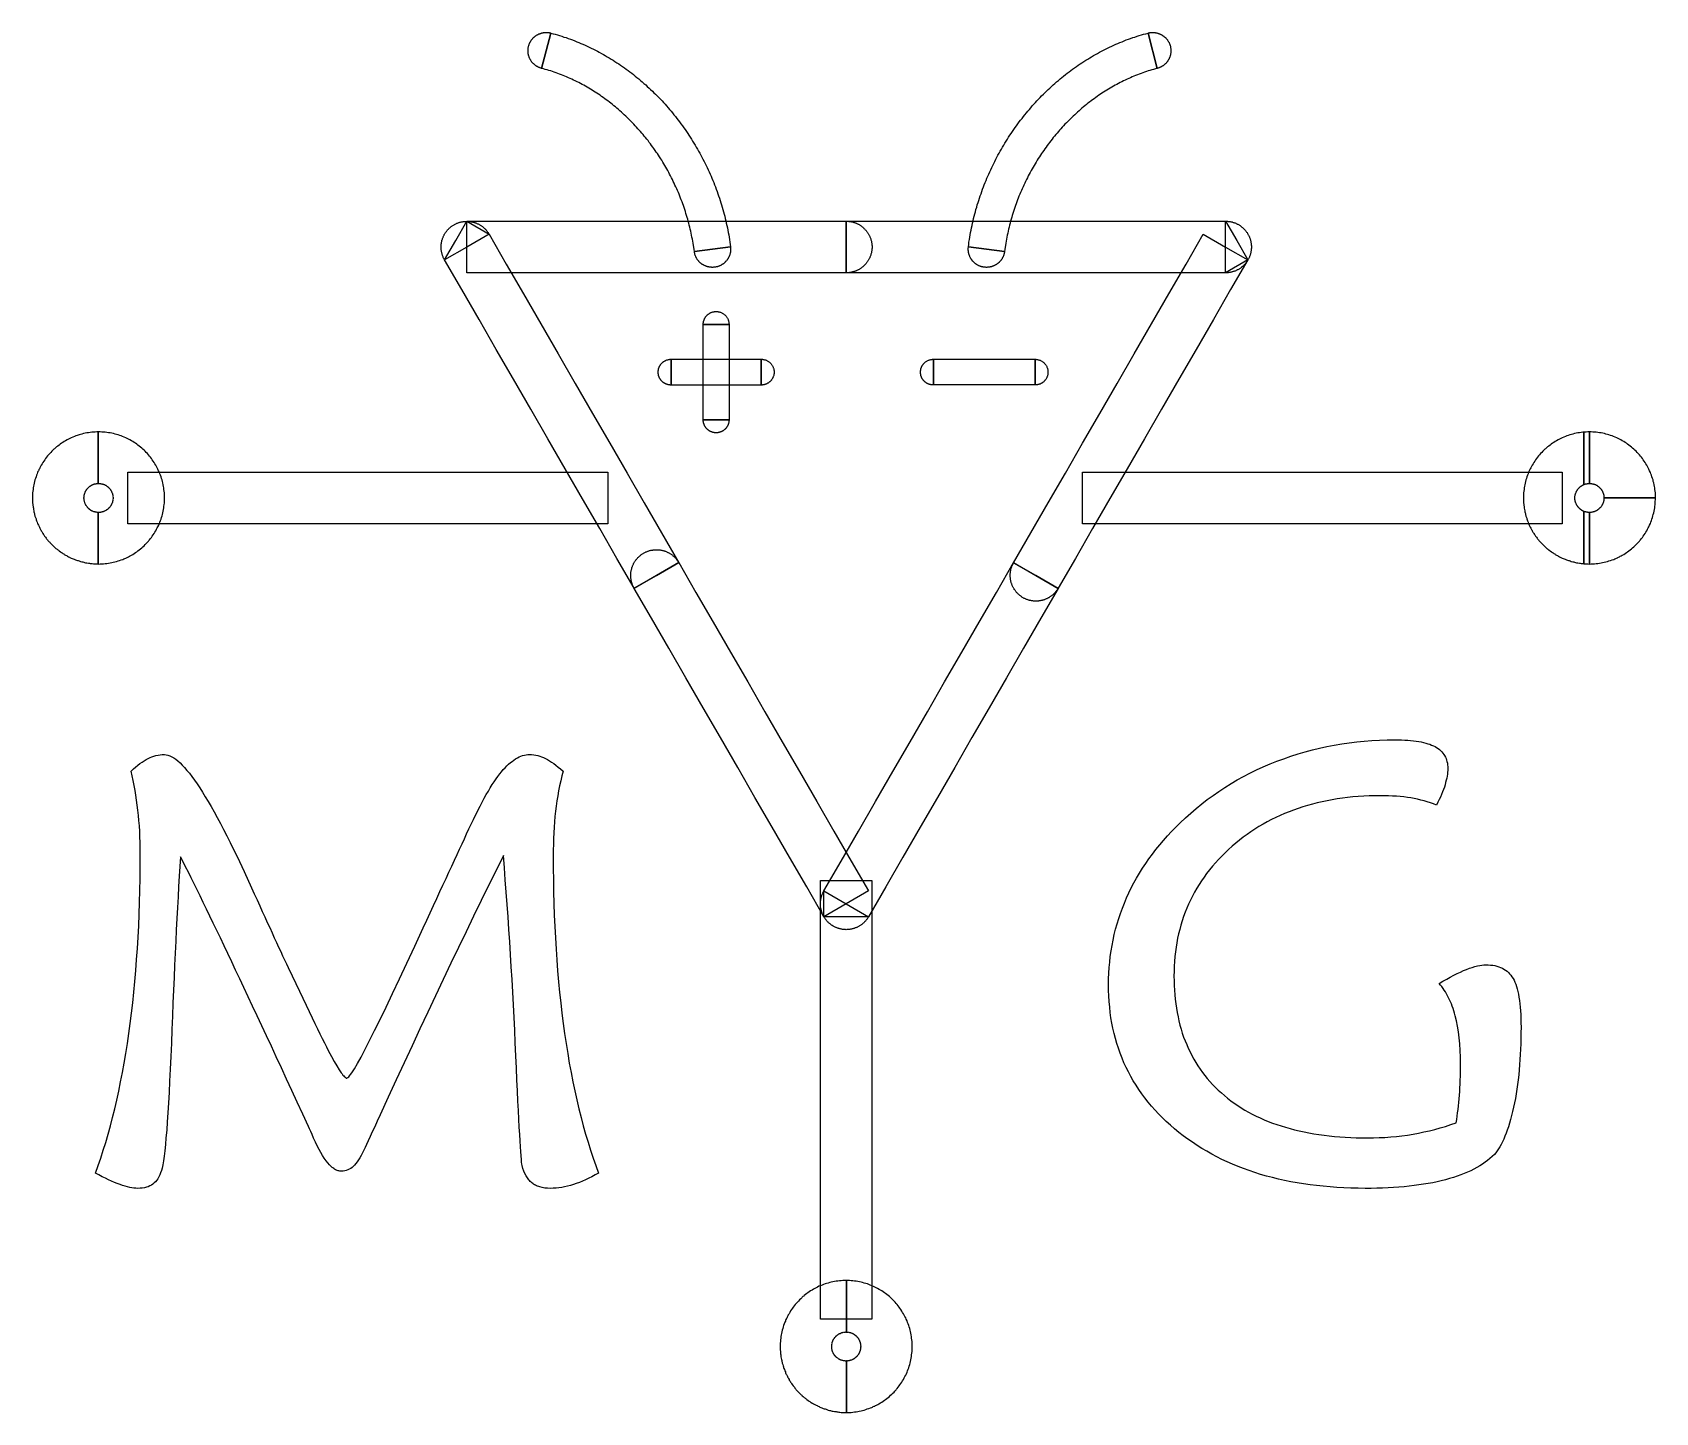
# Model space of a CAD drawing. Extents: x 0 to 100, y 0 to 85.
import ezdxf

# ---------------------------------------------------------------- set-up
doc = ezdxf.new("R2010")
doc.units = 0
doc.layers.get('0').update_dxf_attribs({"linetype": 'CONTINUOUS'})

msp = doc.modelspace()

# ---------------------------------------------------------------- linework, layer by layer
at = {"color": 7}
for points in [[(31.943752, 85.022728), (31.368751, 82.847788), (31.337504, 82.854045), (31.312501, 82.866536), (31.287498, 82.872793), (31.256245, 82.885284), (31.231242, 82.891542), (31.206239, 82.904033), (31.181236, 82.916524), (31.156233, 82.929015), (31.13123, 82.941506), (31.106226, 82.953997), (31.081223, 82.966488), (31.05622, 82.985233), (31.037461, 82.997724), (31.012458, 83.010215), (30.987455, 83.028961), (30.968696, 83.047707), (30.943693, 83.060198), (30.924934, 83.078943), (30.906201, 83.097692), (30.887442, 83.11644), (30.862439, 83.135186), (30.84368, 83.153934), (30.824948, 83.172683), (30.81246, 83.191431), (30.793701, 83.216429), (30.774968, 83.235177), (30.756209, 83.253923), (30.743721, 83.278923), (30.724962, 83.297672), (30.712474, 83.32267), (30.699985, 83.347667), (30.681253, 83.366416), (30.668764, 83.391414), (30.656276, 83.416414), (30.643788, 83.441412), (30.631273, 83.46641), (30.625002, 83.49141), (30.612514, 83.516408), (30.600026, 83.541406), (30.593755, 83.566404), (30.581267, 83.591402), (30.575022, 83.616402), (30.568778, 83.6414), (30.562508, 83.666398), (30.556237, 83.697647), (30.549993, 83.722645), (30.543722, 83.747642), (30.543722, 83.778891), (30.537478, 83.803892), (30.537478, 83.82889), (30.531234, 83.860141), (30.531234, 83.885138), (30.531234, 83.910136), (30.531234, 83.941385), (30.531234, 83.966383), (30.531234, 83.997632), (30.531234, 84.02263), (30.537478, 84.053878), (30.537478, 84.078876), (30.543722, 84.110125), (30.549993, 84.135123), (30.556237, 84.166372), (30.562508, 84.191372), (30.568778, 84.222623), (30.575022, 84.247621), (30.581267, 84.27887), (30.593755, 84.303868), (30.600026, 84.328868), (30.612514, 84.360117), (30.625002, 84.385115), (30.637491, 84.410113), (30.650005, 84.435111), (30.662494, 84.460109), (30.674982, 84.485106), (30.68747, 84.510107), (30.699959, 84.528855), (30.718718, 84.553853), (30.731206, 84.578854), (30.749965, 84.597599), (30.762453, 84.622597), (30.781186, 84.641346), (30.799945, 84.666343), (30.818677, 84.685092), (30.837436, 84.70384), (30.856169, 84.722589), (30.874928, 84.741337), (30.893687, 84.760083), (30.912446, 84.778831), (30.931205, 84.797579), (30.956208, 84.816328), (30.97494, 84.828819), (30.999943, 84.847567), (31.018676, 84.860058), (31.043679, 84.878806), (31.062411, 84.891297), (31.087415, 84.903788), (31.112418, 84.922537), (31.137421, 84.935028), (31.15618, 84.941285), (31.181183, 84.953776), (31.206186, 84.966267), (31.231189, 84.978758), (31.256192, 84.985016), (31.281195, 84.997506), (31.312445, 85.003764), (31.337448, 85.016255), (31.362452, 85.022512), (31.387455, 85.02877), (31.412458, 85.035027), (31.443708, 85.041284), (31.468711, 85.041284), (31.493714, 85.047542), (31.524964, 85.053799), (31.549967, 85.053799), (31.57497, 85.053799), (31.606223, 85.060057), (31.631226, 85.060057), (31.662476, 85.060057), (31.687479, 85.060057), (31.718729, 85.060057), (31.743732, 85.053799), (31.774982, 85.053799), (31.799985, 85.047542), (31.831232, 85.047542), (31.856235, 85.041284), (31.887483, 85.035027), (31.912486, 85.02877)], [(43.006253, 71.841845), (40.781253, 71.560601), (40.762494, 71.685598), (40.743762, 71.816845), (40.725003, 71.935592), (40.7, 72.066839), (40.681241, 72.191833), (40.656237, 72.316831), (40.631234, 72.435578), (40.612475, 72.566825), (40.581223, 72.68557), (40.55622, 72.810567), (40.52497, 72.935564), (40.499967, 73.060558), (40.468717, 73.179309), (40.437467, 73.304303), (40.399967, 73.4293), (40.368717, 73.548045), (40.337465, 73.660544), (40.299968, 73.785539), (40.262466, 73.910535), (40.224967, 74.023033), (40.187467, 74.148029), (40.143716, 74.266776), (40.106216, 74.385522), (40.068717, 74.504268), (40.024965, 74.616766), (39.974967, 74.735512), (39.931216, 74.854258), (39.887467, 74.966756), (39.843715, 75.085502), (39.793717, 75.198), (39.737467, 75.316745), (39.693715, 75.429244), (39.637465, 75.54174), (39.587469, 75.654238), (39.537468, 75.766734), (39.481218, 75.87923), (39.431217, 75.991728), (39.374966, 76.104224), (39.318716, 76.21672), (39.256216, 76.322968), (39.199966, 76.435464), (39.137466, 76.54171), (39.081215, 76.647959), (39.018715, 76.754205), (38.962465, 76.860454), (38.899968, 76.9667), (38.831218, 77.072946), (38.768716, 77.179194), (38.706216, 77.279191), (38.637467, 77.385437), (38.568715, 77.491686), (38.499965, 77.591682), (38.431216, 77.691678), (38.362467, 77.791677), (38.293717, 77.897923), (38.218719, 77.991672), (38.149964, 78.091668), (38.074965, 78.191665), (37.999966, 78.285411), (37.924968, 78.39166), (37.849966, 78.479157), (37.774967, 78.579153), (37.693716, 78.672902), (37.618715, 78.766649), (37.543716, 78.854146), (37.462465, 78.947895), (37.387467, 79.041641), (37.299966, 79.129138), (37.224967, 79.222887), (37.137464, 79.310384), (37.056216, 79.40413), (36.974968, 79.48538), (36.887465, 79.572877), (36.806217, 79.654124), (36.718716, 79.741623), (36.631216, 79.82287), (36.549968, 79.910367), (36.456215, 79.991614), (36.368715, 80.072863), (36.281214, 80.15411), (36.193717, 80.229108), (36.099967, 80.310357), (36.012467, 80.385354), (35.918717, 80.466601), (35.824964, 80.541599), (35.731217, 80.616596), (35.637467, 80.691595), (35.543718, 80.766593), (35.449965, 80.83534), (35.356215, 80.910337), (35.262465, 80.979087), (35.162466, 81.047835), (35.068716, 81.116583), (34.968717, 81.18533), (34.868715, 81.24783), (34.774968, 81.316577), (34.674966, 81.379075), (34.574964, 81.441573), (34.474968, 81.510323), (34.374966, 81.566571), (34.274966, 81.629069), (34.168715, 81.685317), (34.068716, 81.747816), (33.968714, 81.804062), (33.862465, 81.860313), (33.756216, 81.916561), (33.656217, 81.966559), (33.549966, 82.022807), (33.443714, 82.072807), (33.337466, 82.122805), (33.231217, 82.172803), (33.124965, 82.222802), (33.024966, 82.2728), (32.912465, 82.316551), (32.806217, 82.360297), (32.699965, 82.404047), (32.587467, 82.447796), (32.481216, 82.491544), (32.368715, 82.529043), (32.262466, 82.572792), (32.149965, 82.61029), (32.043717, 82.647789), (31.931216, 82.68529), (31.818715, 82.722788), (31.706217, 82.754037), (31.593716, 82.785286), (31.481215, 82.816535), (31.368714, 82.847784), (31.943715, 85.022724), (32.081213, 84.985225), (32.212468, 84.947724), (32.349967, 84.910225), (32.481216, 84.866477), (32.612465, 84.822729), (32.743717, 84.77898), (32.881215, 84.741482), (33.012465, 84.691483), (33.143714, 84.641483), (33.274966, 84.597735), (33.406218, 84.541487), (33.537467, 84.491488), (33.668716, 84.44149), (33.793716, 84.385242), (33.918715, 84.328992), (34.049965, 84.272744), (34.181217, 84.216496), (34.306216, 84.153998), (34.431216, 84.09775), (34.556216, 84.029001), (34.681216, 83.966503), (34.806215, 83.904005), (34.924966, 83.841507), (35.049965, 83.772757), (35.174965, 83.70401), (35.293715, 83.635262), (35.412466, 83.566515), (35.537465, 83.491517), (35.656216, 83.416518), (35.774966, 83.34777), (35.887464, 83.272773), (36.006214, 83.191524), (36.124965, 83.116526), (36.237466, 83.041529), (36.356216, 82.960282), (36.468717, 82.879033), (36.581215, 82.791536), (36.693716, 82.710289), (36.806217, 82.629039), (36.918717, 82.541543), (37.031218, 82.460295), (37.137464, 82.372796), (37.243716, 82.2853), (37.356217, 82.191553), (37.462465, 82.104056), (37.568717, 82.010307), (37.674965, 81.92281), (37.781214, 81.829064), (37.881216, 81.729065), (37.987467, 81.635318), (38.087467, 81.541572), (38.193715, 81.447825), (38.293717, 81.347826), (38.387464, 81.24783), (38.493716, 81.147831), (38.593715, 81.047835), (38.687465, 80.941589), (38.787467, 80.84159), (38.881217, 80.735344), (38.974966, 80.635348), (39.068716, 80.529099), (39.162466, 80.422853), (39.249966, 80.316604), (39.343716, 80.210358), (39.437466, 80.097862), (39.524966, 79.985364), (39.612467, 79.879118), (39.706217, 79.76037), (39.787468, 79.654124), (39.874965, 79.541628), (39.956216, 79.429132), (40.043716, 79.310384), (40.124967, 79.191636), (40.206216, 79.07914), (40.287467, 78.960394), (40.368717, 78.841646), (40.443716, 78.7229), (40.518715, 78.610404), (40.599969, 78.485407), (40.674967, 78.366661), (40.749966, 78.241663), (40.824965, 78.122917), (40.893717, 77.997922), (40.974965, 77.872924), (41.043717, 77.747928), (41.112466, 77.622931), (41.181216, 77.497935), (41.249968, 77.372937), (41.312468, 77.241692), (41.381217, 77.116695), (41.443717, 76.985449), (41.506217, 76.860454), (41.568717, 76.729206), (41.631216, 76.597961), (41.693716, 76.466713), (41.749967, 76.335468), (41.806217, 76.197971), (41.862468, 76.072975), (41.918718, 75.935478), (41.974968, 75.804233), (42.024967, 75.672985), (42.081217, 75.53549), (42.124966, 75.397995), (42.181216, 75.260497), (42.224965, 75.123002), (42.274966, 74.985505), (42.324967, 74.84801), (42.368716, 74.710513), (42.412468, 74.566768), (42.456216, 74.429271), (42.493716, 74.298025), (42.537467, 74.154278), (42.574967, 74.010533), (42.612466, 73.866786), (42.649965, 73.729291), (42.681218, 73.585544), (42.718715, 73.441799), (42.749967, 73.298054), (42.781217, 73.160558), (42.812467, 73.01056), (42.843715, 72.866817), (42.868718, 72.723069), (42.899965, 72.579324), (42.918724, 72.435578), (42.943727, 72.29183), (42.96873, 72.141835), (42.987463, 71.99184)], [(59.893809, 71.560609), (57.662553, 71.841853), (57.681312, 71.991848), (57.700071, 72.141843), (57.725075, 72.291838), (57.750078, 72.435586), (57.775081, 72.579332), (57.800084, 72.723077), (57.825087, 72.866825), (57.856337, 73.010568), (57.88759, 73.154316), (57.918837, 73.304311), (57.950089, 73.441807), (57.987586, 73.585553), (58.018839, 73.729301), (58.056335, 73.873045), (58.100087, 74.010543), (58.13134, 74.154287), (58.175086, 74.291785), (58.212588, 74.42928), (58.256339, 74.573027), (58.30634, 74.710522), (58.343837, 74.848019), (58.393838, 74.985514), (58.443839, 75.123012), (58.493837, 75.260507), (58.537589, 75.398004), (58.587587, 75.535499), (58.643837, 75.672994), (58.693838, 75.804242), (58.750089, 75.935487), (58.806339, 76.072984), (58.862587, 76.20423), (58.918837, 76.335477), (58.981337, 76.466723), (59.037588, 76.59797), (59.100088, 76.729215), (59.162588, 76.860463), (59.225087, 76.985458), (59.287587, 77.116704), (59.356337, 77.241701), (59.425086, 77.372947), (59.487588, 77.497945), (59.556338, 77.62294), (59.631337, 77.747938), (59.700086, 77.872933), (59.77509, 77.997931), (59.843837, 78.122927), (59.918835, 78.241672), (59.99384, 78.36667), (60.068836, 78.485416), (60.14384, 78.604164), (60.225085, 78.72291), (60.300092, 78.841655), (60.381338, 78.960403), (60.462591, 79.079149), (60.543834, 79.197897), (60.62509, 79.310393), (60.712588, 79.422889), (60.800088, 79.541637), (60.881337, 79.654133), (60.968837, 79.766631), (61.05634, 79.879127), (61.14384, 79.985373), (61.23759, 80.097872), (61.325085, 80.210367), (61.418835, 80.310366), (61.506335, 80.422862), (61.600085, 80.529108), (61.693838, 80.635357), (61.793834, 80.735353), (61.887584, 80.841599), (61.981337, 80.947848), (62.081341, 81.047844), (62.175091, 81.147841), (62.281337, 81.247839), (62.375087, 81.347836), (62.481336, 81.447834), (62.575085, 81.541581), (62.681339, 81.635328), (62.787586, 81.735324), (62.893842, 81.829073), (62.993839, 81.92282), (63.100085, 82.010316), (63.206342, 82.104065), (63.312588, 82.191562), (63.418836, 82.285309), (63.531337, 82.372806), (63.637586, 82.460305), (63.750087, 82.541552), (63.86259, 82.629049), (63.975088, 82.710298), (64.087589, 82.791545), (64.200085, 82.879042), (64.318838, 82.960291), (64.431339, 83.041538), (64.550089, 83.116536), (64.662587, 83.191533), (64.781337, 83.272782), (64.900088, 83.34778), (65.018841, 83.416527), (65.137588, 83.491527), (65.256339, 83.566524), (65.375089, 83.635272), (65.500089, 83.704019), (65.618839, 83.772767), (65.743841, 83.841517), (65.862592, 83.904014), (65.993841, 83.966512), (66.112591, 84.02901), (66.237591, 84.097759), (66.362591, 84.154007), (66.49384, 84.216505), (66.61884, 84.272753), (66.750089, 84.329001), (66.875089, 84.385251), (67.000088, 84.441499), (67.137587, 84.491498), (67.262587, 84.541496), (67.393841, 84.597744), (67.52509, 84.641492), (67.65634, 84.691493), (67.787589, 84.741491), (67.92509, 84.778989), (68.056339, 84.822738), (68.193838, 84.866486), (68.325085, 84.910235), (68.462589, 84.947734), (68.59384, 84.985234), (68.731336, 85.022733), (69.30009, 82.847793), (69.187589, 82.816544), (69.075088, 82.785295), (68.96259, 82.754046), (68.850087, 82.722798), (68.743841, 82.685299), (68.631337, 82.647798), (68.518842, 82.610299), (68.406338, 82.572801), (68.300089, 82.529052), (68.187589, 82.491554), (68.081342, 82.447805), (67.968839, 82.404057), (67.86259, 82.360306), (67.756339, 82.31656), (67.643841, 82.272809), (67.543836, 82.222811), (67.437587, 82.172813), (67.331341, 82.122815), (67.22509, 82.072816), (67.118841, 82.022816), (67.012587, 81.966568), (66.912585, 81.91657), (66.806339, 81.860322), (66.700088, 81.804072), (66.600086, 81.747826), (66.500087, 81.685326), (66.40009, 81.629078), (66.293836, 81.56658), (66.193837, 81.510332), (66.09384, 81.441582), (65.993841, 81.379084), (65.893842, 81.316587), (65.800089, 81.247839), (65.700085, 81.185339), (65.600088, 81.116592), (65.506338, 81.047844), (65.406339, 80.979097), (65.312586, 80.910347), (65.218839, 80.83535), (65.125087, 80.766602), (65.03134, 80.691605), (64.937587, 80.616605), (64.843837, 80.541608), (64.75009, 80.466611), (64.662587, 80.385363), (64.568837, 80.310366), (64.481337, 80.229117), (64.387587, 80.154119), (64.300089, 80.072872), (64.212589, 79.991623), (64.125086, 79.910376), (64.037586, 79.822879), (63.950085, 79.741632), (63.86259, 79.654133), (63.781339, 79.572886), (63.700086, 79.485389), (63.612591, 79.39789), (63.531337, 79.310393), (63.443837, 79.222896), (63.368841, 79.129147), (63.281338, 79.04165), (63.206342, 78.947904), (63.125091, 78.860407), (63.050089, 78.766658), (62.968838, 78.672911), (62.893842, 78.579162), (62.818838, 78.479166), (62.743839, 78.385419), (62.668835, 78.285421), (62.593839, 78.191674), (62.52509, 78.097927), (62.450086, 77.991681), (62.375087, 77.891683), (62.31259, 77.791686), (62.237591, 77.691688), (62.168836, 77.591691), (62.100087, 77.491695), (62.037587, 77.391696), (61.968838, 77.28545), (61.900088, 77.179204), (61.837591, 77.072955), (61.775089, 76.966709), (61.712591, 76.860463), (61.650089, 76.754215), (61.587592, 76.647968), (61.531339, 76.54172), (61.468839, 76.435474), (61.412588, 76.322978), (61.356335, 76.216729), (61.30009, 76.104233), (61.24384, 75.991737), (61.187589, 75.879239), (61.131336, 75.766743), (61.081341, 75.654247), (61.031337, 75.541749), (60.981336, 75.429253), (60.93134, 75.316755), (60.875087, 75.198009), (60.831341, 75.085511), (60.781337, 74.966765), (60.737589, 74.854267), (60.693837, 74.735521), (60.650088, 74.623025), (60.606334, 74.504277), (60.562588, 74.385531), (60.525089, 74.266786), (60.487589, 74.148038), (60.443838, 74.023042), (60.406338, 73.904294), (60.368839, 73.785549), (60.331339, 73.6668), (60.300092, 73.548055), (60.262587, 73.423059), (60.231335, 73.298062), (60.200088, 73.179317), (60.168835, 73.060566), (60.143832, 72.935572), (60.112582, 72.810575), (60.087579, 72.691827), (60.062576, 72.566833), (60.037573, 72.435586), (60.012569, 72.316839), (59.99381, 72.191841), (59.968807, 72.066847), (59.943804, 71.9356), (59.931316, 71.816853), (59.912557, 71.691858)], [(69.300008, 82.847788), (68.731254, 85.022728), (68.756257, 85.028985), (68.787505, 85.035242), (68.812508, 85.0415), (68.843758, 85.047757), (68.868761, 85.047757), (68.900008, 85.054015), (68.925011, 85.054015), (68.956261, 85.060272), (68.981264, 85.060272), (69.012512, 85.060272), (69.037515, 85.060272), (69.068765, 85.060272), (69.093768, 85.054015), (69.118771, 85.054015), (69.150018, 85.054015), (69.175021, 85.047757), (69.200025, 85.0415), (69.231275, 85.0415), (69.256278, 85.035242), (69.281281, 85.028985), (69.306284, 85.022728), (69.337534, 85.01647), (69.362537, 85.003979), (69.38754, 84.997722), (69.412543, 84.985231), (69.437546, 84.978973), (69.462549, 84.966483), (69.487553, 84.953992), (69.512556, 84.941501), (69.537559, 84.935243), (69.556318, 84.922752), (69.581321, 84.904004), (69.606324, 84.891513), (69.625083, 84.879022), (69.650086, 84.860276), (69.675089, 84.847785), (69.693848, 84.829037), (69.712607, 84.816546), (69.73761, 84.797797), (69.756369, 84.779049), (69.775128, 84.760301), (69.800131, 84.741552), (69.81889, 84.722807), (69.837649, 84.704058), (69.856408, 84.68531), (69.868923, 84.666561), (69.887682, 84.641564), (69.906441, 84.622815), (69.9252, 84.597817), (69.937688, 84.579069), (69.956447, 84.554071), (69.968935, 84.529073), (69.981424, 84.510325), (70.000183, 84.485324), (70.012671, 84.460327), (70.025186, 84.435329), (70.037674, 84.410331), (70.050189, 84.385333), (70.056433, 84.360335), (70.068922, 84.329086), (70.075166, 84.304086), (70.08768, 84.279088), (70.093925, 84.247839), (70.106413, 84.222841), (70.112657, 84.19159), (70.118901, 84.166592), (70.118901, 84.135343), (70.125172, 84.110346), (70.131416, 84.079097), (70.131416, 84.054099), (70.13766, 84.02285), (70.13766, 83.997852), (70.13766, 83.966603), (70.13766, 83.941605), (70.13766, 83.910357), (70.13766, 83.885359), (70.13766, 83.860358), (70.13766, 83.829109), (70.131416, 83.804109), (70.131416, 83.779111), (70.125172, 83.747862), (70.118901, 83.722864), (70.112657, 83.697867), (70.106413, 83.666618), (70.100169, 83.641617), (70.093925, 83.616619), (70.087654, 83.591619), (70.075139, 83.566621), (70.068869, 83.541623), (70.05638, 83.516625), (70.050136, 83.491628), (70.037621, 83.46663), (70.025133, 83.441632), (70.012645, 83.416631), (70.000156, 83.391634), (69.987668, 83.366633), (69.975153, 83.347887), (69.956394, 83.32289), (69.943879, 83.297889), (69.931391, 83.279143), (69.912632, 83.254143), (69.893873, 83.235394), (69.875114, 83.216646), (69.862626, 83.191648), (69.843867, 83.1729), (69.825108, 83.154151), (69.806349, 83.135403), (69.78759, 83.116655), (69.762587, 83.097909), (69.743828, 83.079161), (69.725095, 83.060415), (69.700092, 83.047924), (69.681333, 83.029178), (69.65633, 83.010432), (69.637571, 82.997941), (69.612568, 82.985451), (69.587565, 82.966705), (69.562562, 82.954214), (69.537559, 82.941723), (69.512556, 82.929232), (69.487553, 82.916741), (69.462549, 82.90425), (69.437546, 82.891759), (69.412543, 82.885502), (69.38754, 82.873011), (69.35629, 82.866753), (69.331287, 82.854262)], [(28.131333, 72.623094), (26.759458, 71.835614), (25.387585, 71.048138), (25.368839, 71.085637), (25.350093, 71.116887), (25.331345, 71.154386), (25.312599, 71.191883), (25.300108, 71.229383), (25.28136, 71.266882), (25.268869, 71.304381), (25.256378, 71.341881), (25.243887, 71.37938), (25.23763, 71.416879), (25.225139, 71.454376), (25.218881, 71.491876), (25.20639, 71.529375), (25.200133, 71.566872), (25.193876, 71.604371), (25.187618, 71.641873), (25.187618, 71.67937), (25.181361, 71.723119), (25.181361, 71.760618), (25.181361, 71.798118), (25.175103, 71.835614), (25.181361, 71.873114), (25.181361, 71.910616), (25.181361, 71.948113), (25.187618, 71.985612), (25.187618, 72.023111), (25.193876, 72.060611), (25.200133, 72.098107), (25.20639, 72.135607), (25.212648, 72.173106), (25.225139, 72.210606), (25.231396, 72.248105), (25.243887, 72.285604), (25.256378, 72.323104), (25.268869, 72.360601), (25.28136, 72.391851), (25.293851, 72.42935), (25.306342, 72.466847), (25.325088, 72.498099), (25.337579, 72.535596), (25.356327, 72.566846), (25.375073, 72.598096), (25.393821, 72.635593), (25.412567, 72.666843), (25.431313, 72.698093), (25.456313, 72.729342), (25.475059, 72.76059), (25.500059, 72.79184), (25.525057, 72.823087), (25.550058, 72.854337), (25.575058, 72.885587), (25.600059, 72.91059), (25.625059, 72.941837), (25.65631, 72.96684), (25.681311, 72.998088), (25.712562, 73.023091), (25.743811, 73.048094), (25.77506, 73.073097), (25.806311, 73.0981), (25.837559, 73.123103), (25.868811, 73.141862), (25.90006, 73.166865), (25.93756, 73.185624), (25.975061, 73.210627), (26.00631, 73.229386), (26.043811, 73.248119), (26.08131, 73.266878), (26.118811, 73.28561), (26.156309, 73.298099), (26.18756, 73.310587), (26.225061, 73.329346), (26.26256, 73.341834), (26.300061, 73.354323), (26.33756, 73.360593), (26.37506, 73.373082), (26.418811, 73.379326), (26.45631, 73.391814), (26.493811, 73.398058), (26.531311, 73.404329), (26.56881, 73.410573), (26.606312, 73.410573), (26.643812, 73.416844), (26.681311, 73.416844), (26.72506, 73.416844), (26.762562, 73.416844), (26.800061, 73.416844), (26.837561, 73.416844), (26.87506, 73.416844), (26.912562, 73.410573), (26.950061, 73.410573), (26.987561, 73.404329), (27.02506, 73.398058), (27.062562, 73.391814), (27.100062, 73.38557), (27.137561, 73.373082), (27.17506, 73.366811), (27.21256, 73.354323), (27.250062, 73.341834), (27.281312, 73.329346), (27.318811, 73.316858), (27.356313, 73.304369), (27.387561, 73.291881), (27.425063, 73.273122), (27.45631, 73.260634), (27.493812, 73.241875), (27.525059, 73.223116), (27.556312, 73.204357), (27.593811, 73.185598), (27.625061, 73.160595), (27.656311, 73.141862), (27.687561, 73.123103), (27.718814, 73.0981), (27.750061, 73.073097), (27.781311, 73.048094), (27.806314, 73.023091), (27.837564, 72.998088), (27.868814, 72.973085), (27.893817, 72.941835), (27.91882, 72.916832), (27.95007, 72.885582), (27.975073, 72.854332), (28.000076, 72.823084), (28.025079, 72.791834), (28.043812, 72.760587), (28.068815, 72.729337), (28.093818, 72.691838), (28.112577, 72.660588)], [(26.762586, 73.429321), (28.131333, 72.623094), (29.193829, 70.782813), (30.256263, 68.942636), (31.318719, 67.102428), (32.381256, 65.262073), (33.443685, 63.421907), (34.50613, 61.581714), (35.56862, 59.741441), (36.631142, 57.901116), (37.693693, 56.060735), (38.756299, 54.220261), (39.818834, 52.379912), (38.446959, 51.592433), (37.075084, 50.804956), (36.012591, 52.645237), (34.950154, 54.485414), (33.887701, 56.325622), (32.825163, 58.165977), (31.762734, 60.006141), (30.700289, 61.846337), (29.6378, 63.686609), (28.575278, 65.526934), (27.512727, 67.367315), (26.45012, 69.207789), (25.387585, 71.048138), (26.075085, 72.238728)], [(74.881367, 71.047929), (73.512614, 70.247953), (71.387623, 70.247953), (69.262755, 70.247953), (67.137846, 70.247953), (65.012771, 70.247953), (62.887913, 70.247953), (60.763023, 70.247953), (58.638043, 70.247953), (56.513002, 70.247953), (54.387898, 70.247953), (52.262685, 70.247953), (50.137616, 70.247953), (50.137616, 71.838533), (50.137616, 73.429112), (52.262603, 73.429112), (54.387475, 73.429112), (56.512383, 73.429112), (58.637458, 73.429112), (60.762314, 73.429112), (62.887206, 73.429112), (65.012184, 73.429112), (67.137227, 73.429112), (69.262331, 73.429112), (71.387544, 73.429112), (73.512614, 73.429112), (74.19699, 72.238519)], [(63.193864, 50.79831), (61.821989, 51.588911), (60.450114, 52.379515), (61.512609, 54.219796), (62.575046, 56.059973), (63.637499, 57.900182), (64.700036, 59.740537), (65.762465, 61.580703), (66.82491, 63.420899), (67.8874, 65.261168), (68.949919, 67.101494), (70.012473, 68.941874), (71.075079, 70.782348), (72.137614, 72.622697), (73.509489, 71.835217), (74.881367, 71.047741), (73.818872, 69.20746), (72.756435, 67.367283), (71.693982, 65.527075), (70.631444, 63.686718), (69.569015, 61.846554), (68.50657, 60.006358), (67.44408, 58.166088), (66.381559, 56.325763), (65.319008, 54.485382), (64.256399, 52.644908), (63.193864, 50.804559)], [(41.325004, 61.185897), (41.325004, 63.146256), (41.325004, 65.106607), (41.325004, 67.066981), (42.918753, 67.066981), (42.918753, 65.106623), (42.918753, 63.146272), (42.918753, 61.185897)], [(39.343753, 64.917041), (41.195834, 64.917041), (43.047907, 64.917041), (44.900003, 64.917041), (44.900003, 63.329588), (43.047923, 63.329588), (41.19585, 63.329588), (39.343753, 63.329588)], [(55.506255, 64.917041), (57.595836, 64.917041), (59.685409, 64.917041), (61.775004, 64.917041), (61.775004, 63.335838), (59.685425, 63.335838), (57.595852, 63.335838), (55.506255, 63.335838)], [(4.043077, 52.300267), (4.043077, 55.474773), (4.037362, 55.47345), (4.018899, 55.479588), (3.999998, 55.479588), (3.962635, 55.479588), (3.956041, 55.486176), (3.949887, 55.479588), (3.937579, 55.486176), (3.912525, 55.486176), (3.875162, 55.498479), (3.868569, 55.498479), (3.862415, 55.498479), (3.850106, 55.498479), (3.856261, 55.504644), (3.825052, 55.511232), (3.793843, 55.517397), (3.781095, 55.517397), (3.774941, 55.523535), (3.743732, 55.535839), (3.70637, 55.548591), (3.699776, 55.554756), (3.675162, 55.560921), (3.662414, 55.567509), (3.668569, 55.573674), (3.662414, 55.573674), (3.643513, 55.579812), (3.62505, 55.585977), (3.62505, 55.592142), (3.618896, 55.59873), (3.606148, 55.611033), (3.587685, 55.611033), (3.574938, 55.623786), (3.543729, 55.648392), (3.524827, 55.661145), (3.518673, 55.661145), (3.512519, 55.66731), (3.499771, 55.679613), (3.487463, 55.692366), (3.468561, 55.711257), (3.462407, 55.717422), (3.456252, 55.717422), (3.437351, 55.742478), (3.418888, 55.754781), (3.418888, 55.76092), (3.412294, 55.76092), (3.40614, 55.773672), (3.393832, 55.785976), (3.381084, 55.798729), (3.368776, 55.817196), (3.362622, 55.817196), (3.362622, 55.823361), (3.34372, 55.848417), (3.324818, 55.879625), (3.31251, 55.892378), (3.318664, 55.892378), (3.31251, 55.898543), (3.306355, 55.904707), (3.299762, 55.91746), (3.287453, 55.923625), (3.281299, 55.948681), (3.275145, 55.960984), (3.268552, 55.967149), (3.268552, 55.960984), (3.262397, 55.979876), (3.256243, 55.998767), (3.250089, 56.004932), (3.231187, 56.042293), (3.225033, 56.073504), (3.225033, 56.079668), (3.218879, 56.079668), (3.218879, 56.092421), (3.212285, 56.123629), (3.199977, 56.154839), (3.199977, 56.160978), (3.199977, 56.167142), (3.199977, 56.17373), (3.187669, 56.211095), (3.181075, 56.242302), (3.187669, 56.242302), (3.181075, 56.255055), (3.181075, 56.26122), (3.181075, 56.298582), (3.174921, 56.317473), (3.174921, 56.335941), (3.181075, 56.373742), (3.174921, 56.40495), (3.174921, 56.423841), (3.181075, 56.442309), (3.181075, 56.467365), (3.181075, 56.486256), (3.187669, 56.511312), (3.193823, 56.52978), (3.193823, 56.56099), (3.199977, 56.573743), (3.199977, 56.598799), (3.212285, 56.617267), (3.218879, 56.642323), (3.225033, 56.661215), (3.231187, 56.673518), (3.237341, 56.698574), (3.250089, 56.735933), (3.256243, 56.735933), (3.256243, 56.742521), (3.268552, 56.760989), (3.268552, 56.773742), (3.275145, 56.77988), (3.281299, 56.786045), (3.287453, 56.817253), (3.300201, 56.836144), (3.318664, 56.848447), (3.331411, 56.867338), (3.337566, 56.88623), (3.356467, 56.911286), (3.368776, 56.923589), (3.381084, 56.935892), (3.393832, 56.954783), (3.40614, 56.967086), (3.425042, 56.985977), (3.437351, 56.99873), (3.450098, 57.017198), (3.475154, 57.03609), (3.487463, 57.048393), (3.487463, 57.054557), (3.50021, 57.054557), (3.512519, 57.073449), (3.53142, 57.086202), (3.556037, 57.098505), (3.568785, 57.110808), (3.587687, 57.123561), (3.606149, 57.135864), (3.625051, 57.142029), (3.63736, 57.154782), (3.662416, 57.167085), (3.687469, 57.179838), (3.706371, 57.186002), (3.712525, 57.192167), (3.737581, 57.198332), (3.762637, 57.211085), (3.781097, 57.21725), (3.799999, 57.223415), (3.818901, 57.230003), (3.85011, 57.236167), (3.868572, 57.242332), (3.887474, 57.248497), (3.906376, 57.248497), (3.924836, 57.248497), (3.949892, 57.26125), (3.981101, 57.26125), (4.000003, 57.26125), (4.025056, 57.26125), (4.043077, 57.266965), (4.043077, 60.44059), (3.968791, 60.436198), (3.862417, 60.429609), (3.762637, 60.429609), (3.656264, 60.417306), (3.556044, 60.398415), (3.462417, 60.39225), (3.356044, 60.379947), (3.256263, 60.354891), (3.14989, 60.336), (3.05011, 60.304792), (2.962637, 60.285901), (2.868571, 60.254693), (2.762637, 60.223483), (2.668571, 60.192276), (2.581099, 60.154914), (2.493626, 60.123703), (2.393846, 60.079748), (2.300219, 60.03623), (2.218901, 59.986123), (2.137582, 59.948758), (2.043956, 59.898649), (1.962637, 59.842385), (1.875165, 59.792276), (1.793846, 59.742164), (1.712527, 59.6859), (1.643956, 59.629636), (1.562637, 59.567221), (1.487472, 59.510958), (1.45011, 59.473593), (1.4, 59.442386), (1.362637, 59.405024), (1.324835, 59.373374), (1.262417, 59.31755), (1.193846, 59.248539), (1.124835, 59.173373), (1.062417, 59.104801), (0.993846, 59.029638), (0.931428, 58.961066), (0.868571, 58.873595), (0.806154, 58.798429), (0.756044, 58.723703), (0.693626, 58.642383), (0.643956, 58.561066), (0.593846, 58.473592), (0.543736, 58.392275), (0.50022, 58.317551), (0.475165, 58.273593), (0.45011, 58.223484), (0.425055, 58.16722), (0.4, 58.129856), (0.387692, 58.092497), (0.362637, 58.042385), (0.337582, 57.992275), (0.318681, 57.936012), (0.281318, 57.861285), (0.25011, 57.767218), (0.218901, 57.667438), (0.187692, 57.573813), (0.156044, 57.486342), (0.131428, 57.379966), (0.106373, 57.28634), (0.087472, 57.179967), (0.062417, 57.086339), (0.050109, 56.98612), (0.037362, 56.886341), (0.025055, 56.779965), (0.012307, 56.679746), (0.006153, 56.573815), (0.006153, 56.467439), (0, 56.373673), (0.006154, 56.273452), (0.006154, 56.167079), (0.012308, 56.061145), (0.025055, 55.973671), (0.031209, 55.910817), (0.037363, 55.854553), (0.043956, 55.80488), (0.056264, 55.742026), (0.068571, 55.654552), (0.081319, 55.567078), (0.093626, 55.510814), (0.106374, 55.454551), (0.118681, 55.404883), (0.131429, 55.348619), (0.156044, 55.254552), (0.187692, 55.173672), (0.2, 55.123562), (0.218901, 55.073453), (0.231209, 55.017189), (0.256264, 54.960925), (0.287473, 54.879606), (0.318681, 54.804882), (0.337582, 54.754773), (0.362637, 54.698509), (0.387692, 54.642245), (0.406154, 54.611035), (0.425055, 54.573673), (0.45011, 54.51741), (0.475165, 54.467298), (0.50022, 54.429938), (0.518681, 54.398728), (0.543736, 54.348619), (0.568791, 54.304663), (0.587692, 54.267299), (0.618901, 54.21719), (0.643956, 54.173674), (0.681319, 54.123564), (0.70022, 54.092354), (0.74989, 54.023345), (0.8, 53.948619), (0.837363, 53.89851), (0.875165, 53.854991), (0.906374, 53.81719), (0.931429, 53.78598), (0.956044, 53.748618), (0.993846, 53.710814), (1.031209, 53.661144), (1.062418, 53.636088), (1.093626, 53.598726), (1.131429, 53.560922), (1.168791, 53.517406), (1.193846, 53.49235), (1.218901, 53.473459), (1.256264, 53.429943), (1.30022, 53.392139), (1.331429, 53.360932), (1.362638, 53.335876), (1.406154, 53.298511), (1.45011, 53.261152), (1.487473, 53.236096), (1.512528, 53.204888), (1.556044, 53.179832), (1.6, 53.142468), (1.65011, 53.104667), (1.718682, 53.048403), (1.787693, 53.004887), (1.825055, 52.979831), (1.875165, 52.942469), (1.924835, 52.917413), (1.962638, 52.886206), (2, 52.867315), (2.043956, 52.848423), (2.10022, 52.817216), (2.131429, 52.798748), (2.168791, 52.779857), (2.212308, 52.748646), (2.275165, 52.72359), (2.312528, 52.704699), (2.343736, 52.686231), (2.393846, 52.661175), (2.456264, 52.636119), (2.50022, 52.617228), (2.574945, 52.592172), (2.656264, 52.55481), (2.718682, 52.536342), (2.768791, 52.517451), (2.825055, 52.504698), (2.875165, 52.48623), (2.956044, 52.455022), (3.043956, 52.436131), (3.106374, 52.423828), (3.156044, 52.404937), (3.212308, 52.392634), (3.268572, 52.379881), (3.34989, 52.367577), (3.443956, 52.354825), (3.506374, 52.342521), (3.556044, 52.336357), (3.612308, 52.329769), (3.675165, 52.323604), (3.762638, 52.311301), (3.868572, 52.311301), (3.974945, 52.305136)], [(4.043369, 52.300267), (4.068864, 52.298415), (4.16293, 52.305004), (4.275458, 52.311168), (4.381392, 52.311168), (4.481611, 52.323471), (4.581392, 52.336224), (4.681612, 52.348527), (4.787985, 52.36128), (4.881611, 52.385887), (4.981392, 52.404778), (5.081612, 52.435985), (5.181392, 52.454877), (5.275458, 52.486084), (5.369084, 52.517292), (5.468864, 52.548502), (5.56293, 52.585864), (5.637655, 52.617074), (5.687765, 52.635966), (5.744029, 52.661022), (5.794139, 52.686078), (5.825348, 52.698381), (5.868864, 52.723437), (5.925128, 52.748493), (5.969084, 52.779703), (6.019194, 52.798594), (6.093919, 52.848706), (6.175238, 52.892222), (6.262711, 52.942332), (6.344029, 52.998595), (6.425348, 53.054859), (6.500512, 53.111123), (6.575238, 53.173541), (6.662711, 53.235958), (6.731721, 53.298374), (6.806447, 53.360794), (6.875458, 53.423649), (6.950183, 53.492221), (7.012601, 53.567389), (7.075458, 53.629804), (7.106667, 53.661012), (7.144029, 53.70453), (7.175238, 53.748486), (7.212601, 53.785847), (7.268864, 53.861013), (7.331721, 53.942332), (7.381392, 54.017056), (7.444249, 54.098376), (7.493919, 54.173541), (7.544029, 54.267167), (7.600293, 54.348486), (7.650403, 54.435958), (7.687765, 54.523429), (7.731722, 54.598597), (7.781392, 54.692223), (7.819194, 54.798596), (7.856557, 54.886067), (7.887765, 54.973541), (7.925128, 55.067166), (7.956337, 55.167388), (7.981393, 55.261013), (8.006449, 55.354639), (8.031505, 55.448267), (8.050407, 55.55464), (8.075463, 55.661013), (8.093925, 55.754641), (8.100519, 55.85486), (8.112827, 55.95464), (8.125136, 56.061013), (8.131729, 56.160792), (8.131729, 56.267168), (8.144037, 56.373541), (8.131729, 56.473321), (8.131729, 56.579694), (8.125136, 56.679474), (8.112827, 56.785849), (8.10008, 56.886068), (8.093925, 56.985848), (8.075463, 57.079476), (8.050407, 57.185849), (8.031505, 57.292222), (8.006449, 57.385848), (7.981393, 57.479476), (7.956337, 57.57354), (7.925128, 57.673323), (7.887765, 57.766945), (7.856557, 57.848265), (7.819194, 57.941893), (7.775238, 58.048266), (7.731722, 58.135738), (7.687765, 58.217057), (7.650403, 58.304528), (7.594139, 58.392002), (7.544029, 58.473319), (7.493919, 58.554639), (7.444249, 58.642111), (7.381392, 58.723431), (7.331721, 58.798157), (7.268864, 58.873322), (7.206447, 58.954642), (7.144029, 59.029366), (7.081612, 59.104528), (7.012601, 59.17354), (6.950183, 59.248266), (6.875458, 59.317277), (6.806447, 59.379695), (6.731721, 59.442113), (6.656557, 59.504531), (6.575238, 59.566949), (6.500512, 59.629364), (6.425348, 59.685628), (6.344029, 59.741891), (6.256557, 59.792003), (6.175238, 59.842113), (6.093919, 59.892222), (6.006447, 59.948486), (5.918974, 59.98585), (5.831502, 60.035957), (5.750183, 60.073322), (5.644249, 60.123431), (5.550183, 60.154641), (5.468864, 60.192003), (5.375238, 60.223211), (5.275458, 60.254421), (5.175238, 60.285628), (5.087766, 60.30452), (4.987985, 60.335727), (4.887765, 60.354619), (4.781392, 60.379675), (4.675458, 60.391978), (4.581392, 60.398143), (4.487765, 60.417034), (4.381392, 60.429337), (4.275458, 60.429337), (4.169084, 60.435925), (4.068864, 60.44209), (4.043369, 60.440238), (4.043369, 57.266613), (4.044242, 57.267142), (4.068859, 57.261004), (4.093915, 57.267142), (4.118969, 57.260554), (4.144025, 57.260554), (4.162926, 57.260554), (4.187982, 57.260554), (4.219191, 57.248251), (4.237654, 57.248251), (4.250401, 57.248251), (4.268861, 57.242086), (4.293917, 57.235498), (4.318973, 57.22936), (4.344029, 57.223195), (4.356338, 57.21703), (4.37524, 57.210865), (4.406449, 57.198112), (4.42535, 57.191948), (4.431505, 57.191948), (4.456558, 57.179195), (4.481614, 57.166892), (4.500516, 57.154588), (4.512824, 57.148), (4.537878, 57.135697), (4.55634, 57.123394), (4.569088, 57.110641), (4.58799, 57.098338), (4.612604, 57.085585), (4.625352, 57.073282), (4.644253, 57.060979), (4.656562, 57.048226), (4.66887, 57.029335), (4.687772, 57.017032), (4.70052, 56.99814), (4.718982, 56.985837), (4.73173, 56.966946), (4.744038, 56.954643), (4.76294, 56.94189), (4.775249, 56.923422), (4.781403, 56.910669), (4.800305, 56.885613), (4.812613, 56.867145), (4.825361, 56.854392), (4.837669, 56.835924), (4.850417, 56.817033), (4.856571, 56.798142), (4.868879, 56.779674), (4.875473, 56.754618), (4.887781, 56.729562), (4.90009, 56.704506), (4.906683, 56.673298), (4.918992, 56.654407), (4.925146, 56.642104), (4.925146, 56.617048), (4.937893, 56.591992), (4.937893, 56.566936), (4.950202, 56.554633), (4.944048, 56.535741), (4.950202, 56.510685), (4.956356, 56.486079), (4.962949, 56.461023), (4.956356, 56.442132), (4.962949, 56.417076), (4.969104, 56.398608), (4.962949, 56.373552), (4.969104, 56.341902), (4.962949, 56.323434), (4.956356, 56.298378), (4.962949, 56.279487), (4.956356, 56.254431), (4.950202, 56.229375), (4.944048, 56.204769), (4.950202, 56.185877), (4.937893, 56.166986), (4.937893, 56.148518), (4.925146, 56.117308), (4.925146, 56.098417), (4.918992, 56.086114), (4.906683, 56.061058), (4.90009, 56.036002), (4.887781, 56.010946), (4.881627, 56.004781), (4.875473, 55.992028), (4.868879, 55.96082), (4.856571, 55.941929), (4.844263, 55.923461), (4.837669, 55.90457), (4.825361, 55.892267), (4.812613, 55.873375), (4.800305, 55.854484), (4.781403, 55.829878), (4.775249, 55.810987), (4.756347, 55.798684), (4.756347, 55.785931), (4.744038, 55.792095), (4.744038, 55.785931), (4.737884, 55.779766), (4.718982, 55.75471), (4.700081, 55.742407), (4.687772, 55.723515), (4.66887, 55.711212), (4.656562, 55.692321), (4.63766, 55.679568), (4.625352, 55.667265), (4.612604, 55.654962), (4.58799, 55.642209), (4.569088, 55.629906), (4.550186, 55.617153), (4.537878, 55.60485), (4.512824, 55.592547), (4.487768, 55.579794), (4.481614, 55.573655), (4.47546, 55.573655), (4.47546, 55.567491), (4.462712, 55.567491), (4.437656, 55.554738), (4.431502, 55.548573), (4.394139, 55.542408), (4.375238, 55.529655), (4.362929, 55.52349), (4.344027, 55.517352), (4.312818, 55.511187), (4.30051, 55.504599), (4.275454, 55.498434), (4.256552, 55.49227), (4.231496, 55.49227), (4.212594, 55.49227), (4.18798, 55.479966), (4.169078, 55.479966), (4.144022, 55.479966), (4.12512, 55.479966), (4.100506, 55.473378), (4.068858, 55.479966), (4.068858, 55.479437), (4.043362, 55.474595)], [(95.585727, 52.315653), (95.585727, 55.542464), (95.568132, 55.548628), (95.555379, 55.554793), (95.536912, 55.560958), (95.524159, 55.567546), (95.524159, 55.573711), (95.517994, 55.573711), (95.505691, 55.579849), (95.486799, 55.586014), (95.480635, 55.592179), (95.47447, 55.598767), (95.461717, 55.61107), (95.449414, 55.61107), (95.436661, 55.623823), (95.405453, 55.648429), (95.380397, 55.661182), (95.374232, 55.667347), (95.355765, 55.67965), (95.349176, 55.692403), (95.343012, 55.692403), (95.330709, 55.711294), (95.317956, 55.717459), (95.311791, 55.717459), (95.299488, 55.742515), (95.280596, 55.754818), (95.274432, 55.760957), (95.268293, 55.77371), (95.25554, 55.786013), (95.249376, 55.786013), (95.237072, 55.798766), (95.22432, 55.817233), (95.218155, 55.817233), (95.218155, 55.823398), (95.205852, 55.848454), (95.180796, 55.879662), (95.174631, 55.892415), (95.168466, 55.89858), (95.168466, 55.904744), (95.155713, 55.917497), (95.149548, 55.923662), (95.136795, 55.948718), (95.130631, 55.961021), (95.124492, 55.979913), (95.112189, 55.998804), (95.112189, 56.004969), (95.093298, 56.04233), (95.080995, 56.073541), (95.08716, 56.073541), (95.080995, 56.079705), (95.074407, 56.092458), (95.068268, 56.123666), (95.062104, 56.154876), (95.055939, 56.161015), (95.055939, 56.167179), (95.055939, 56.173767), (95.049774, 56.211132), (95.043186, 56.24234), (95.037021, 56.255092), (95.043186, 56.261257), (95.037021, 56.261257), (95.037021, 56.298619), (95.037021, 56.31751), (95.030856, 56.335978), (95.037021, 56.373779), (95.03755, 56.373779), (95.031385, 56.404987), (95.03755, 56.423878), (95.03755, 56.442346), (95.03755, 56.467402), (95.03755, 56.486293), (95.050303, 56.511349), (95.050303, 56.529817), (95.050303, 56.561028), (95.056468, 56.57378), (95.062633, 56.598836), (95.068797, 56.617304), (95.074962, 56.64236), (95.081127, 56.661252), (95.087715, 56.673555), (95.100018, 56.698611), (95.112771, 56.73597), (95.112771, 56.742558), (95.125074, 56.761026), (95.131239, 56.773779), (95.131239, 56.779917), (95.137404, 56.786082), (95.150157, 56.81729), (95.16246, 56.836181), (95.175213, 56.848484), (95.187516, 56.867375), (95.199819, 56.886267), (95.212572, 56.911323), (95.224875, 56.923626), (95.237628, 56.935929), (95.249931, 56.95482), (95.268822, 56.967123), (95.281126, 56.986014), (95.300017, 56.998318), (95.31232, 57.017209), (95.337376, 57.0361), (95.343514, 57.048403), (95.349679, 57.048403), (95.349679, 57.054568), (95.356267, 57.054568), (95.374735, 57.073459), (95.387488, 57.086212), (95.412544, 57.098515), (95.431012, 57.110818), (95.449903, 57.123571), (95.462206, 57.135874), (95.481098, 57.142463), (95.499989, 57.154766), (95.518457, 57.167069), (95.549664, 57.179822), (95.568556, 57.185987), (95.57472, 57.192151), (95.585701, 57.194797), (95.585701, 60.426008), (95.512734, 60.417224), (95.412512, 60.398333), (95.318887, 60.392168), (95.218668, 60.379865), (95.112732, 60.354809), (95.006361, 60.335918), (94.912733, 60.30471), (94.818668, 60.286242), (94.725043, 60.254595), (94.625261, 60.223385), (94.531196, 60.192178), (94.443722, 60.154816), (94.356251, 60.123606), (94.250314, 60.07965), (94.15625, 60.036132), (94.081523, 59.986025), (93.994052, 59.94866), (93.906581, 59.898551), (93.825261, 59.842287), (93.73779, 59.792178), (93.65647, 59.742508), (93.57515, 59.686244), (93.499988, 59.62998), (93.425261, 59.567123), (93.343942, 59.51086), (93.312734, 59.473495), (93.262625, 59.442288), (93.218669, 59.404926), (93.187459, 59.373716), (93.125041, 59.317452), (93.050315, 59.248441), (92.987458, 59.173714), (92.918889, 59.104703), (92.856468, 59.029979), (92.794053, 58.960968), (92.731196, 58.873497), (92.668778, 58.798771), (92.612514, 58.723605), (92.556251, 58.642286), (92.50658, 58.560968), (92.456471, 58.473494), (92.406359, 58.392177), (92.356252, 58.317453), (92.337784, 58.273496), (92.312728, 58.223386), (92.281521, 58.167562), (92.256464, 58.129758), (92.243712, 58.092399), (92.218656, 58.042287), (92.194049, 57.992177), (92.181296, 57.935914), (92.143935, 57.861187), (92.106573, 57.767562), (92.074923, 57.66734), (92.043716, 57.573715), (92.012505, 57.486244), (91.994037, 57.379868), (91.968981, 57.286242), (91.95009, 57.179869), (91.925034, 57.086241), (91.906566, 56.986022), (91.899978, 56.886243), (91.887675, 56.779867), (91.874922, 56.680087), (91.868757, 56.573717), (91.868757, 56.467341), (91.856454, 56.373716), (91.855925, 56.373716), (91.867778, 56.273494), (91.867778, 56.167121), (91.873943, 56.061187), (91.886696, 55.973713), (91.886696, 55.910859), (91.898999, 55.854595), (91.898999, 55.804922), (91.911752, 55.742068), (91.93022, 55.654594), (91.942973, 55.56712), (91.949138, 55.510857), (91.967606, 55.454593), (91.980359, 55.404925), (91.992662, 55.348662), (92.011553, 55.254594), (92.042761, 55.173714), (92.061652, 55.123604), (92.073955, 55.073495), (92.092846, 55.017231), (92.111737, 54.960968), (92.149099, 54.879648), (92.180309, 54.804924), (92.192613, 54.754815), (92.217669, 54.698551), (92.242725, 54.642288), (92.261616, 54.611077), (92.280084, 54.573716), (92.311731, 54.517452), (92.336337, 54.46734), (92.355228, 54.429981), (92.374119, 54.39877), (92.40533, 54.348661), (92.423798, 54.304706), (92.448854, 54.267341), (92.47391, 54.217232), (92.50512, 54.173716), (92.536327, 54.123606), (92.561384, 54.092396), (92.605339, 54.023388), (92.661602, 53.948661), (92.698964, 53.898552), (92.736326, 53.855033), (92.767536, 53.817232), (92.792592, 53.786022), (92.817648, 53.74866), (92.855452, 53.710856), (92.892814, 53.661186), (92.91787, 53.63613), (92.94908, 53.598768), (92.992596, 53.560965), (93.030397, 53.517449), (93.048865, 53.492393), (93.080073, 53.473501), (93.117876, 53.429985), (93.155238, 53.392182), (93.1926, 53.360974), (93.217656, 53.335918), (93.267765, 53.298554), (93.311284, 53.261194), (93.342931, 53.236138), (93.374139, 53.204931), (93.417655, 53.179875), (93.455458, 53.14251), (93.505131, 53.104709), (93.580294, 53.048446), (93.648866, 53.00493), (93.686667, 52.979874), (93.736337, 52.942512), (93.786449, 52.917456), (93.823811, 52.886248), (93.861612, 52.867357), (93.905128, 52.848466), (93.95524, 52.817258), (93.986448, 52.79879), (94.030403, 52.779899), (94.073919, 52.748689), (94.130183, 52.723633), (94.167547, 52.704741), (94.205348, 52.686273), (94.255458, 52.661217), (94.311282, 52.636161), (94.361392, 52.61727), (94.436557, 52.592214), (94.517877, 52.554852), (94.57414, 52.535961), (94.630404, 52.517493), (94.680074, 52.50474), (94.730184, 52.486272), (94.811501, 52.455065), (94.905129, 52.436173), (94.967547, 52.42387), (95.011505, 52.404979), (95.067768, 52.392676), (95.124032, 52.379923), (95.211503, 52.36762), (95.305129, 52.354867), (95.361392, 52.342564), (95.411502, 52.336399), (95.467765, 52.329811), (95.530183, 52.323646)], [(95.585934, 57.194771), (95.600009, 57.19829), (95.625065, 57.211043), (95.643957, 57.217207), (95.65626, 57.223372), (95.681316, 57.22996), (95.706372, 57.236125), (95.731428, 57.24229), (95.743731, 57.248455), (95.762622, 57.248455), (95.78109, 57.248455), (95.8123, 57.261208), (95.837356, 57.261208), (95.856248, 57.261208), (95.881304, 57.261208), (95.900195, 57.267346), (95.931403, 57.261208), (95.931403, 58.851537), (95.931403, 60.442304), (95.831623, 60.436139), (95.719096, 60.429975), (95.618877, 60.429975), (95.58591, 60.426032)], [(95.931868, 60.442243), (95.931868, 58.851476), (95.931868, 57.260705), (95.956924, 57.267293), (95.975392, 57.260705), (96.000448, 57.260705), (96.01934, 57.260705), (96.044396, 57.260705), (96.075603, 57.248402), (96.094071, 57.248402), (96.112962, 57.248402), (96.131854, 57.242237), (96.150322, 57.236072), (96.181529, 57.229484), (96.20042, 57.223319), (96.212723, 57.217154), (96.23778, 57.21099), (96.26899, 57.198237), (96.287881, 57.192072), (96.294046, 57.192072), (96.312937, 57.179319), (96.337993, 57.167016), (96.363049, 57.154713), (96.375352, 57.148125), (96.394244, 57.135822), (96.412711, 57.123518), (96.425464, 57.110766), (96.443932, 57.098462), (96.468988, 57.085709), (96.48788, 57.073406), (96.500183, 57.060653), (96.512936, 57.04835), (96.531404, 57.029459), (96.550295, 57.017156), (96.55646, 56.998265), (96.575351, 56.985962), (96.593819, 56.96707), (96.606572, 56.954767), (96.618875, 56.942014), (96.631628, 56.923546), (96.643931, 56.910793), (96.662822, 56.885737), (96.668987, 56.867269), (96.68129, 56.854517), (96.694043, 56.836049), (96.706346, 56.817157), (96.712511, 56.798266), (96.725264, 56.779798), (96.737567, 56.754742), (96.75032, 56.729686), (96.756485, 56.70463), (96.768788, 56.673423), (96.774952, 56.654531), (96.781117, 56.642228), (96.787705, 56.617172), (96.800009, 56.592116), (96.800009, 56.56706), (96.806173, 56.554757), (96.806173, 56.535866), (96.812761, 56.51081), (96.818926, 56.486203), (96.818926, 56.461147), (96.818926, 56.442256), (96.825091, 56.4172), (96.825091, 56.398732), (96.818926, 56.373676), (98.409257, 56.373676), (100.000028, 56.373676), (99.994313, 56.473456), (99.988148, 56.579829), (99.988148, 56.679608), (99.975395, 56.785984), (99.963092, 56.885764), (99.950339, 56.985983), (99.938036, 57.079611), (99.91298, 57.185984), (99.894088, 57.292357), (99.862881, 57.385982), (99.844413, 57.479611), (99.812766, 57.573236), (99.781556, 57.673458), (99.750348, 57.76708), (99.712986, 57.8484), (99.681776, 57.942028), (99.631667, 58.048401), (99.594302, 58.135872), (99.550347, 58.217192), (99.506831, 58.304663), (99.456722, 58.392137), (99.406612, 58.473454), (99.3565, 58.554774), (99.300678, 58.642246), (99.244415, 58.723566), (99.188151, 58.798292), (99.131887, 58.873457), (99.06903, 58.954777), (99.006612, 59.029501), (98.93804, 59.104663), (98.875622, 59.173235), (98.806611, 59.248401), (98.731885, 59.316973), (98.662874, 59.379388), (98.58815, 59.442248), (98.512987, 59.504666), (98.437819, 59.567084), (98.356502, 59.629499), (98.281776, 59.685762), (98.206613, 59.742026), (98.119139, 59.792138), (98.037822, 59.842248), (97.950348, 59.891918), (97.862874, 59.948182), (97.781557, 59.985985), (97.694083, 60.035653), (97.606612, 60.073456), (97.50683, 60.123127), (97.412765, 60.154776), (97.331887, 60.192138), (97.231668, 60.223346), (97.131886, 60.254556), (97.037821, 60.285763), (96.944193, 60.304655), (96.850568, 60.335862), (96.744195, 60.35433), (96.644412, 60.379386), (96.538039, 60.392139), (96.444414, 60.398304), (96.344195, 60.417195), (96.237819, 60.429498), (96.13804, 60.429498), (96.031666, 60.435637)], [(5.873616, 57.960986), (7.986215, 57.960986), (10.098824, 57.960986), (12.211281, 57.960986), (14.323789, 57.960986), (16.436221, 57.960986), (18.548926, 57.960986), (20.661676, 57.960986), (22.774097, 57.960986), (24.886749, 57.960986), (26.99939, 57.960986), (29.111898, 57.960986), (31.224654, 57.960986), (33.337336, 57.960986), (35.450002, 57.960986), (35.450002, 56.370406), (35.450002, 54.779826), (33.337402, 54.779826), (31.224797, 54.779826), (29.112337, 54.779826), (26.99983, 54.779826), (24.887397, 54.779826), (22.774692, 54.779826), (20.661943, 54.779826), (18.549521, 54.779826), (16.43687, 54.779826), (14.324227, 54.779826), (12.211719, 54.779826), (10.098964, 54.779826), (7.986281, 54.779826), (5.873616, 54.779826), (5.873616, 56.370406)], [(94.246631, 54.779826), (92.135206, 54.779826), (90.023773, 54.779826), (87.912488, 54.779826), (85.801152, 54.779826), (83.689896, 54.779826), (81.578365, 54.779826), (79.466789, 54.779826), (77.355541, 54.779826), (75.244066, 54.779826), (73.132595, 54.779826), (71.021263, 54.779826), (68.909679, 54.779826), (66.798171, 54.779826), (64.68668, 54.779826), (64.68668, 56.370406), (64.68668, 57.960986), (66.798105, 57.960986), (68.909541, 57.960986), (71.020824, 57.960986), (73.132159, 57.960986), (75.243415, 57.960986), (77.354946, 57.960986), (79.466522, 57.960986), (81.57777, 57.960986), (83.689248, 57.960986), (85.800716, 57.960986), (87.912051, 57.960986), (90.023632, 57.960986), (92.135142, 57.960986), (94.246631, 57.960986), (94.246631, 56.370406)], [(96.818461, 56.373232), (96.824625, 56.342024), (96.824625, 56.323556), (96.818461, 56.2985), (96.818461, 56.279609), (96.818461, 56.254553), (96.812296, 56.229497), (96.805708, 56.20489), (96.805708, 56.185999), (96.799543, 56.167108), (96.799543, 56.14864), (96.78724, 56.116991), (96.781075, 56.098523), (96.774487, 56.08577), (96.768322, 56.061163), (96.756019, 56.036107), (96.749854, 56.011051), (96.743689, 56.004887), (96.737101, 55.992134), (96.724798, 55.960926), (96.712495, 55.942035), (96.699742, 55.923567), (96.693577, 55.904676), (96.681274, 55.892373), (96.668521, 55.873481), (96.662356, 55.85459), (96.643465, 55.829984), (96.631162, 55.811093), (96.612244, 55.79834), (96.612244, 55.786036), (96.606106, 55.792201), (96.606106, 55.786036), (96.599941, 55.779872), (96.574885, 55.754816), (96.555967, 55.742063), (96.549803, 55.723595), (96.531335, 55.710842), (96.512444, 55.692374), (96.493552, 55.679621), (96.487387, 55.667318), (96.46892, 55.655015), (96.443864, 55.642262), (96.424972, 55.629959), (96.406081, 55.617206), (96.393778, 55.604903), (96.374887, 55.59215), (96.349831, 55.579847), (96.337527, 55.573708), (96.331363, 55.573708), (96.337527, 55.567544), (96.318636, 55.567544), (96.300168, 55.554791), (96.29358, 55.554791), (96.29358, 55.548626), (96.256218, 55.542461), (96.237327, 55.529708), (96.218859, 55.523543), (96.199968, 55.517405), (96.174912, 55.51124), (96.156021, 55.504652), (96.137553, 55.498487), (96.118661, 55.492323), (96.087454, 55.492323), (96.068563, 55.492323), (96.043956, 55.47957), (96.025065, 55.47957), (96.000009, 55.47957), (95.981118, 55.47957), (95.96265, 55.473431), (95.93144, 55.47957), (95.93144, 53.889239), (95.93144, 52.298471), (96.024629, 52.304636), (96.131002, 52.311224), (96.237375, 52.311224), (96.337157, 52.323527), (96.443527, 52.33583), (96.54331, 52.348583), (96.649683, 52.360886), (96.737154, 52.385942), (96.84353, 52.404833), (96.937155, 52.436041), (97.043528, 52.454932), (97.131002, 52.48614), (97.224628, 52.517348), (97.331001, 52.548558), (97.424629, 52.58592), (97.499792, 52.61713), (97.549465, 52.636021), (97.599571, 52.661077), (97.655838, 52.686133), (97.687045, 52.698436), (97.724846, 52.723492), (97.787267, 52.748548), (97.830783, 52.779759), (97.874738, 52.798227), (97.949464, 52.848333), (98.037375, 52.892291), (98.124849, 52.942401), (98.205727, 52.998225), (98.280892, 53.054489), (98.356058, 53.110752), (98.437375, 53.173609), (98.518255, 53.236027), (98.587264, 53.298442), (98.66199, 53.360863), (98.731004, 53.423278), (98.805727, 53.492289), (98.874739, 53.567016), (98.931002, 53.629873), (98.96221, 53.66108), (99.005726, 53.704599), (99.037375, 53.748554), (99.074737, 53.785916), (99.131001, 53.861082), (99.187265, 53.941962), (99.243528, 54.017125), (99.299792, 54.098445), (99.356056, 54.17361), (99.405726, 54.267236), (99.461989, 54.348555), (99.505945, 54.436026), (99.549463, 54.523498), (99.593421, 54.598224), (99.637376, 54.692291), (99.680892, 54.798225), (99.7121, 54.885699), (99.749464, 54.97317), (99.781111, 55.067235), (99.812319, 55.167017), (99.843529, 55.261082), (99.861997, 55.354707), (99.893205, 55.448336), (99.912096, 55.554709), (99.937152, 55.660642), (99.949455, 55.75471), (99.962208, 55.854489), (99.974511, 55.954708), (99.987264, 56.060642), (99.987264, 56.160861), (99.993402, 56.267237), (99.999567, 56.373168), (98.408797, 56.373168)], [(95.585934, 52.315653), (95.61802, 52.311261), (95.724395, 52.311261), (95.830768, 52.305096), (95.930551, 52.298508), (95.930551, 53.889276), (95.930551, 55.479607), (95.893186, 55.473468), (95.874295, 55.479607), (95.855827, 55.479607), (95.818026, 55.479607), (95.818026, 55.486195), (95.811861, 55.479607), (95.799558, 55.486195), (95.768348, 55.486195), (95.730544, 55.498498), (95.724379, 55.498498), (95.712076, 55.498498), (95.712076, 55.504663), (95.68702, 55.511251), (95.649656, 55.517416), (95.643068, 55.517416), (95.636929, 55.523554), (95.605719, 55.535857), (95.585928, 55.542445)], [(39.818752, 52.386138), (38.446877, 51.592409), (37.075002, 50.798683), (37.056243, 50.83618), (37.037484, 50.867432), (37.018725, 50.904929), (36.999966, 50.942428), (36.987477, 50.979928), (36.968745, 51.017427), (36.956257, 51.054924), (36.943768, 51.092426), (36.93128, 51.129925), (36.918792, 51.167422), (36.912521, 51.204922), (36.900006, 51.242421), (36.893735, 51.279918), (36.887465, 51.317417), (36.881221, 51.354919), (36.87495, 51.398665), (36.868679, 51.436162), (36.868679, 51.473664), (36.862435, 51.511164), (36.862435, 51.54866), (36.862435, 51.58616), (36.862435, 51.623659), (36.862435, 51.661158), (36.868679, 51.704905), (36.868679, 51.742407), (36.87495, 51.779906), (36.87495, 51.817403), (36.881221, 51.854902), (36.887465, 51.892402), (36.899953, 51.929901), (36.906224, 51.967398), (36.918712, 52.004897), (36.924956, 52.03615), (36.937445, 52.073647), (36.949933, 52.111146), (36.962421, 52.148645), (36.97491, 52.179893), (36.987424, 52.217392), (37.006183, 52.254891), (37.024942, 52.286141), (37.037431, 52.323641), (37.05619, 52.354888), (37.074949, 52.386138), (37.093708, 52.423637), (37.112467, 52.454885), (37.13747, 52.486135), (37.156229, 52.517385), (37.181232, 52.548634), (37.206235, 52.579884), (37.231238, 52.611132), (37.256241, 52.636135), (37.281244, 52.667382), (37.306247, 52.698632), (37.337497, 52.723635), (37.3625, 52.748638), (37.393753, 52.779888), (37.425, 52.804891), (37.456253, 52.829895), (37.4875, 52.854898), (37.518753, 52.879901), (37.55, 52.89866), (37.581253, 52.923663), (37.618752, 52.948666), (37.656251, 52.967425), (37.687504, 52.986184), (37.725001, 53.004943), (37.762503, 53.023702), (37.800005, 53.042461), (37.837502, 53.054949), (37.868754, 53.073708), (37.906251, 53.086196), (37.943753, 53.098685), (37.981252, 53.111173), (38.018752, 53.123661), (38.056251, 53.129906), (38.100003, 53.142394), (38.137502, 53.148665), (38.175001, 53.154935), (38.212503, 53.161206), (38.25, 53.16745), (38.287502, 53.173721), (38.325002, 53.173721), (38.362501, 53.179991), (38.406253, 53.179991), (38.443752, 53.179991), (38.481251, 53.179991), (38.518753, 53.179991), (38.556253, 53.173721), (38.593752, 53.173721), (38.631254, 53.16745), (38.668751, 53.16745), (38.706253, 53.161206), (38.743752, 53.154935), (38.781252, 53.142447), (38.818754, 53.136176), (38.856251, 53.129932), (38.893753, 53.117444), (38.931255, 53.104955), (38.968751, 53.092467), (39.000004, 53.079979), (39.037501, 53.06749), (39.075003, 53.055002), (39.106253, 53.036243), (39.143752, 53.017484), (39.175002, 53.004996), (39.212501, 52.986237), (39.243754, 52.967478), (39.275001, 52.948719), (39.306251, 52.923716), (39.343753, 52.904957), (39.375001, 52.886198), (39.406253, 52.861195), (39.431256, 52.836192), (39.462509, 52.811188), (39.493759, 52.786185), (39.525009, 52.761182), (39.550012, 52.736179), (39.581265, 52.704929), (39.606268, 52.679926), (39.631271, 52.648679), (39.656274, 52.617429), (39.681277, 52.586182), (39.70628, 52.554932), (39.731283, 52.523682), (39.756286, 52.492432), (39.78129, 52.461184), (39.800048, 52.423685)], [(37.075002, 50.804938), (38.446877, 51.595539), (39.818752, 52.386143), (40.881247, 50.546432), (41.943684, 48.706821), (43.006137, 46.867181), (44.068675, 45.027396), (45.131104, 43.187798), (46.193549, 41.348171), (47.256039, 39.508468), (48.31856, 37.668711), (49.381114, 35.828899), (50.44372, 33.988992), (51.506255, 32.149212), (50.13438, 31.352361), (48.762505, 30.555507), (47.700009, 32.395788), (46.637572, 34.235965), (45.575119, 36.076174), (44.512582, 37.916528), (43.450153, 39.756694), (42.387708, 41.596887), (41.325218, 43.43716), (40.262696, 45.277485), (39.200143, 47.117863), (38.137536, 48.958339), (37.075002, 50.798688)], [(48.762465, 30.555171), (48.762465, 32.148876), (49.82496, 33.988587), (50.887395, 35.828198), (51.949847, 37.667838), (53.012385, 39.507626), (54.074814, 41.347221), (55.137259, 43.186848), (56.199749, 45.026551), (57.262271, 46.866308), (58.324821, 48.70612), (59.387428, 50.546027), (60.449963, 52.385807), (61.821838, 51.592078), (63.193713, 50.798352), (62.13122, 48.958072), (61.068783, 47.117895), (60.006331, 45.277686), (58.943793, 43.437329), (57.881364, 41.597165), (56.818919, 39.75697), (55.756429, 37.9167), (54.693907, 36.076375), (53.631357, 34.235994), (52.56875, 32.39552), (51.506215, 30.555171), (50.13434, 30.555171)], [(86.668758, 26.449372), (86.900012, 26.586869), (87.131255, 26.718115), (87.350005, 26.836863), (87.568752, 26.949358), (87.775008, 27.055604), (87.975009, 27.149354), (88.168753, 27.236849), (88.356257, 27.311848), (88.537505, 27.380597), (88.706264, 27.436845), (88.868763, 27.486843), (89.025008, 27.524343), (89.168751, 27.55559), (89.30626, 27.580593), (89.431254, 27.593082), (89.550007, 27.599326), (89.693761, 27.593082), (89.837511, 27.580593), (89.968758, 27.568105), (90.100007, 27.543102), (90.225002, 27.511854), (90.343755, 27.480605), (90.456263, 27.436856), (90.562504, 27.386857), (90.662509, 27.330607), (90.762505, 27.26811), (90.850006, 27.199363), (90.937509, 27.124367), (91.012505, 27.043116), (91.087511, 26.955618), (91.156256, 26.861871), (91.218758, 26.761875), (91.281253, 26.655628), (91.337511, 26.530631), (91.387504, 26.405634), (91.437508, 26.261889), (91.481254, 26.111894), (91.518756, 25.9494), (91.556261, 25.780651), (91.58751, 25.593157), (91.618752, 25.405663), (91.643756, 25.199417), (91.662515, 24.986928), (91.681247, 24.761929), (91.693735, 24.524439), (91.700032, 24.280694), (91.70625, 24.02445), (91.712468, 23.76196), (91.70625, 23.411972), (91.70625, 23.068228), (91.693735, 22.730738), (91.681247, 22.399499), (91.668759, 22.074506), (91.643756, 21.749515), (91.624997, 21.430777), (91.599994, 21.118283), (91.568741, 20.812044), (91.531242, 20.512048), (91.493745, 20.218308), (91.45624, 19.924565), (91.412494, 19.643326), (91.362496, 19.362085), (91.306245, 19.087093), (91.256239, 18.818347), (91.193747, 18.555854), (91.131244, 18.30586), (91.068742, 18.06837), (91.006239, 17.837129), (90.937493, 17.618385), (90.868749, 17.412137), (90.799994, 17.212141), (90.724987, 17.024647), (90.649991, 16.849654), (90.574992, 16.680908), (90.493744, 16.530913), (90.412493, 16.387168), (90.331245, 16.249669), (90.243745, 16.124675), (90.156242, 16.012179), (90.068741, 15.91218), (89.937495, 15.780931), (89.793741, 15.662186), (89.649991, 15.543441), (89.493744, 15.424696), (89.337496, 15.3122), (89.168737, 15.205951), (88.9875, 15.099705), (88.806245, 14.999706), (88.612496, 14.905961), (88.412495, 14.812212), (88.206247, 14.724717), (87.993744, 14.643463), (87.76874, 14.562217), (87.543741, 14.487219), (87.306243, 14.418469), (87.056243, 14.349723), (86.799992, 14.287228), (86.54374, 14.224728), (86.274992, 14.168478), (85.99374, 14.118482), (85.712491, 14.068484), (85.424997, 14.024738), (85.124996, 13.98723), (84.818741, 13.949734), (84.506239, 13.918489), (84.187493, 13.893486), (83.85624, 13.868483), (83.524995, 13.849724), (83.181243, 13.837209), (82.831247, 13.824721), (82.474991, 13.818476), (82.112496, 13.818476), (81.668742, 13.824721), (81.23124, 13.830991), (80.793741, 13.84975), (80.368743, 13.874753), (79.943743, 13.906006), (79.531244, 13.943503), (79.118743, 13.987251), (78.712494, 14.037252), (78.312492, 14.093498), (77.918741, 14.155997), (77.53124, 14.224749), (77.143742, 14.305995), (76.768743, 14.387241), (76.393746, 14.48099), (76.031243, 14.57474), (75.66874, 14.680981), (75.312492, 14.793479), (74.962493, 14.912229), (74.612495, 15.037224), (74.274992, 15.168473), (73.943742, 15.305964), (73.612494, 15.449712), (73.28749, 15.599707), (72.974991, 15.762203), (72.662489, 15.924697), (72.356239, 16.099695), (72.056244, 16.274691), (71.756241, 16.462185), (71.468742, 16.655926), (71.18749, 16.849675), (70.906243, 17.055918), (70.63124, 17.268413), (70.368742, 17.487157), (70.106238, 17.712151), (69.856239, 17.937142), (69.618744, 18.16839), (69.38124, 18.40588), (69.162491, 18.64337), (68.943741, 18.887118), (68.737493, 19.137109), (68.537489, 19.387104), (68.34999, 19.643347), (68.16249, 19.90584), (67.993744, 20.17458), (67.82499, 20.443326), (67.668738, 20.712065), (67.518743, 20.99331), (67.381239, 21.274548), (67.24999, 21.562042), (67.13124, 21.849533), (67.012489, 22.149526), (66.906241, 22.449513), (66.812491, 22.749505), (66.724988, 23.05575), (66.643745, 23.368239), (66.568741, 23.686982), (66.506241, 24.005723), (66.44999, 24.330716), (66.406242, 24.661956), (66.368742, 24.993198), (66.337492, 25.330688), (66.318733, 25.674426), (66.306245, 26.018168), (66.300001, 26.368156), (66.306245, 26.724396), (66.318733, 27.074387), (66.337492, 27.424375), (66.368742, 27.768119), (66.406242, 28.111858), (66.456245, 28.449347), (66.512488, 28.786839), (66.581245, 29.124329), (66.649992, 29.455568), (66.73124, 29.786811), (66.824987, 30.118051), (66.924994, 30.443044), (67.03124, 30.761784), (67.149991, 31.086775), (67.274993, 31.399264), (67.412489, 31.718005), (67.549993, 32.030496), (67.699991, 32.336741), (67.862492, 32.642983), (68.031241, 32.942972), (68.206244, 33.242965), (68.393744, 33.542955), (68.587493, 33.836698), (68.787489, 34.130438), (68.999992, 34.417932), (69.218741, 34.699173), (69.44999, 34.986664), (69.68749, 35.261659), (69.931243, 35.536651), (70.181242, 35.811641), (70.443741, 36.080383), (70.718741, 36.349126), (71.03749, 36.655368), (71.362493, 36.949108), (71.693741, 37.236602), (72.03749, 37.511594), (72.38124, 37.780336), (72.737493, 38.036577), (73.099991, 38.286572), (73.468743, 38.530316), (73.843743, 38.761559), (74.224991, 38.986551), (74.618742, 39.199045), (75.012489, 39.405291), (75.418741, 39.605287), (75.831242, 39.792778), (76.24999, 39.974026), (76.674993, 40.142769), (77.10624, 40.299016), (77.53749, 40.449011), (77.974992, 40.592757), (78.412491, 40.717754), (78.856239, 40.836501), (79.306245, 40.948997), (79.756241, 41.042747), (80.206244, 41.130242), (80.662492, 41.21149), (81.124991, 41.273987), (81.587493, 41.330238), (82.056245, 41.380236), (82.524994, 41.417735), (82.993746, 41.442738), (83.474991, 41.455227), (83.94999, 41.461497), (84.156243, 41.461497), (84.356242, 41.455227), (84.549996, 41.448956), (84.737496, 41.436468), (84.912491, 41.42398), (85.087494, 41.405221), (85.249994, 41.380217), (85.412493, 41.355214), (85.562496, 41.330211), (85.706246, 41.298961), (85.837496, 41.261462), (85.968742, 41.223962), (86.093747, 41.186463), (86.206248, 41.136465), (86.318738, 41.092716), (86.418743, 41.042718), (86.512487, 40.98647), (86.59999, 40.92397), (86.681247, 40.861473), (86.762487, 40.792726), (86.831241, 40.723974), (86.893744, 40.648978), (86.956246, 40.56773), (87.006245, 40.486484), (87.049991, 40.398986), (87.093748, 40.311489), (87.12499, 40.217741), (87.149993, 40.117742), (87.174996, 40.017746), (87.187484, 39.911499), (87.199973, 39.799001), (87.199973, 39.686506), (87.199973, 39.58026), (87.187484, 39.461512), (87.174996, 39.349016), (87.156237, 39.224017), (87.131234, 39.099022), (87.106231, 38.967776), (87.068729, 38.83028), (87.031235, 38.692781), (86.987488, 38.549038), (86.931238, 38.405293), (86.87498, 38.249046), (86.812485, 38.099048), (86.743731, 37.936554), (86.674986, 37.780307), (86.593738, 37.611564), (86.512479, 37.442818), (86.318728, 37.511565), (86.131231, 37.580317), (85.937482, 37.642814), (85.743733, 37.699062), (85.543729, 37.74906), (85.337486, 37.799061), (85.13123, 37.842807), (84.924987, 37.880306), (84.712485, 37.911556), (84.493735, 37.942804), (84.268736, 37.967807), (84.037482, 37.986566), (83.799987, 37.999054), (83.556237, 38.011542), (83.306232, 38.017813), (83.049986, 38.017813), (82.706234, 38.017813), (82.362485, 38.005325), (82.024985, 37.992836), (81.687482, 37.967833), (81.356232, 37.94283), (81.031233, 37.905331), (80.712485, 37.867834), (80.393733, 37.824083), (80.074979, 37.774084), (79.76248, 37.711587), (79.456235, 37.64909), (79.156232, 37.58034), (78.856231, 37.499095), (78.562483, 37.417844), (78.268735, 37.330349), (77.981231, 37.236602), (77.693732, 37.136602), (77.418732, 37.030356), (77.143734, 36.917858), (76.868734, 36.799113), (76.599981, 36.674116), (76.337483, 36.542869), (76.074979, 36.405373), (75.818733, 36.261628), (75.568731, 36.111633), (75.318731, 35.955386), (75.074978, 35.792889), (74.831234, 35.630396), (74.593733, 35.4554), (74.362485, 35.274155), (74.131231, 35.086661), (73.906232, 34.899167), (73.687482, 34.699171), (73.47498, 34.499178), (73.268737, 34.292932), (73.06873, 34.086689), (72.881231, 33.880444), (72.693731, 33.667949), (72.518733, 33.449205), (72.343732, 33.230463), (72.181233, 33.00547), (72.024983, 32.774226), (71.874981, 32.542981), (71.73123, 32.311737), (71.593734, 32.074245), (71.462482, 31.830503), (71.343732, 31.586758), (71.224981, 31.343016), (71.118733, 31.086772), (71.018736, 30.836781), (70.924984, 30.574288), (70.837483, 30.311794), (70.756232, 30.049304), (70.681234, 29.780561), (70.618734, 29.511819), (70.556234, 29.236824), (70.50623, 28.955583), (70.456235, 28.674341), (70.41873, 28.38685), (70.38748, 28.099356), (70.362477, 27.805616), (70.343718, 27.511873), (70.337474, 27.211883), (70.331229, 26.905641), (70.337474, 26.611898), (70.343718, 26.318158), (70.362477, 26.030667), (70.381236, 25.749423), (70.406239, 25.468181), (70.443736, 25.193189), (70.481235, 24.924446), (70.524989, 24.655701), (70.58124, 24.393208), (70.637485, 24.136964), (70.699987, 23.880723), (70.768742, 23.630734), (70.843738, 23.38699), (70.924989, 23.143245), (71.018741, 22.905755), (71.112488, 22.674507), (71.212488, 22.449513), (71.318736, 22.224522), (71.43124, 21.999528), (71.54999, 21.787033), (71.668735, 21.574538), (71.79999, 21.368296), (71.937486, 21.1683), (72.081242, 20.968309), (72.231234, 20.774565), (72.381237, 20.580816), (72.543736, 20.399571), (72.712487, 20.218324), (72.881236, 20.037084), (73.062486, 19.868338), (73.249986, 19.69959), (73.437488, 19.530849), (73.637484, 19.374597), (73.837488, 19.218355), (74.043736, 19.06836), (74.256236, 18.918365), (74.474985, 18.780866), (74.699984, 18.64337), (74.924989, 18.518373), (75.156237, 18.393381), (75.393738, 18.274631), (75.637485, 18.155886), (75.887485, 18.049637), (76.137484, 17.943391), (76.399988, 17.843397), (76.662486, 17.749648), (76.931237, 17.662153), (77.199985, 17.580904), (77.481237, 17.499651), (77.762484, 17.424655), (78.04999, 17.355908), (78.343736, 17.293411), (78.643739, 17.23716), (78.949984, 17.180915), (79.256236, 17.130912), (79.574985, 17.093415), (79.893739, 17.049669), (80.212488, 17.018416), (80.543736, 16.993413), (80.881239, 16.96841), (81.218736, 16.949651), (81.562488, 16.937162), (81.912486, 16.930918), (82.26874, 16.930918), (82.624988, 16.930918), (82.981236, 16.943407), (83.331241, 16.962166), (83.681242, 16.987169), (84.031238, 17.018421), (84.374987, 17.062167), (84.718737, 17.105922), (85.062491, 17.162164), (85.399991, 17.224667), (85.731234, 17.293416), (86.068733, 17.368412), (86.399992, 17.44966), (86.731232, 17.543405), (87.06249, 17.637152), (87.387488, 17.743401), (87.718739, 17.855896), (87.749989, 18.062144), (87.781241, 18.268384), (87.806244, 18.47463), (87.837497, 18.687127), (87.856256, 18.899614), (87.881259, 19.118358), (87.900018, 19.337103), (87.918777, 19.555847), (87.937536, 19.780846), (87.950024, 20.012089), (87.962539, 20.249576), (87.968836, 20.487074), (87.975054, 20.730814), (87.981271, 20.974561), (87.981271, 21.230802), (87.981271, 21.487043), (87.981271, 21.912036), (87.962512, 22.324524), (87.937509, 22.718263), (87.900015, 23.099499), (87.856261, 23.461989), (87.800011, 23.80573), (87.731256, 24.13697), (87.65626, 24.455713), (87.618766, 24.605708), (87.568757, 24.7557), (87.525011, 24.899449), (87.475012, 25.043197), (87.425014, 25.180693), (87.368764, 25.311937), (87.306261, 25.443183), (87.250013, 25.56818), (87.181267, 25.693177), (87.118764, 25.811922), (87.05001, 25.924421), (86.975013, 26.036916), (86.906259, 26.143165), (86.825011, 26.249411), (86.750012, 26.349408)], [(32.687503, 39.536506), (32.612502, 39.236513), (32.543753, 38.930274), (32.475003, 38.624032), (32.418753, 38.317787), (32.362502, 38.005296), (32.312502, 37.692807), (32.268753, 37.380315), (32.231253, 37.061575), (32.193751, 36.742834), (32.162504, 36.417843), (32.137501, 36.080351), (32.118768, 35.736613), (32.100009, 35.386622), (32.093765, 35.030381), (32.081277, 34.667892), (32.081277, 34.299153), (32.087521, 33.549173), (32.093792, 32.817944), (32.10628, 32.086715), (32.125039, 31.367982), (32.150042, 30.655504), (32.181292, 29.955522), (32.218794, 29.255543), (32.256293, 28.568063), (32.306294, 27.893082), (32.356293, 27.218101), (32.418793, 26.555619), (32.481292, 25.899386), (32.550044, 25.249408), (32.625043, 24.611921), (32.706291, 23.980691), (32.787545, 23.355711), (32.881292, 22.743224), (32.975045, 22.136995), (33.075041, 21.543262), (33.187542, 20.955781), (33.300043, 20.380794), (33.412541, 19.818311), (33.537544, 19.268327), (33.668793, 18.72459), (33.800045, 18.193351), (33.937543, 17.66837), (34.081291, 17.162132), (34.231294, 16.662144), (34.387544, 16.16841), (34.543794, 15.687176), (34.712542, 15.218437), (34.881293, 14.762203), (34.675043, 14.64345), (34.468792, 14.537204), (34.275043, 14.43721), (34.075042, 14.34346), (33.881293, 14.262214), (33.693793, 14.180969), (33.506294, 14.112219), (33.325043, 14.055969), (33.143793, 13.999724), (32.962543, 13.94972), (32.787545, 13.912221), (32.606295, 13.874724), (32.431294, 13.849721), (32.256293, 13.830989), (32.081293, 13.824718), (31.912544, 13.818474), (31.737543, 13.824718), (31.568792, 13.837206), (31.412542, 13.868456), (31.262542, 13.905956), (31.193793, 13.924715), (31.125044, 13.949718), (31.056292, 13.974721), (30.993792, 14.005971), (30.937544, 14.04347), (30.875041, 14.074717), (30.818794, 14.112217), (30.768793, 14.155966), (30.718794, 14.199714), (30.668793, 14.243461), (30.625042, 14.293462), (30.575041, 14.34346), (30.531292, 14.39971), (30.493793, 14.462205), (30.450041, 14.524705), (30.412544, 14.587205), (30.33754, 14.730953), (30.275041, 14.880945), (30.218793, 15.049688), (30.168794, 15.230933), (30.156306, 15.305932), (30.137547, 15.430932), (30.125059, 15.599673), (30.106326, 15.818417), (30.087567, 16.080915), (30.062564, 16.387155), (30.043805, 16.743395), (30.018802, 17.143384), (29.993799, 17.587122), (29.968796, 18.074606), (29.943793, 18.612094), (29.912543, 19.199577), (29.881293, 19.82456), (29.850043, 20.499536), (29.818793, 21.224518), (29.787543, 21.993244), (29.750041, 22.780721), (29.712544, 23.568203), (29.675042, 24.349427), (29.631291, 25.130655), (29.593794, 25.911885), (29.550042, 26.693112), (29.500042, 27.468092), (29.456293, 28.236821), (29.406292, 29.005546), (29.356293, 29.774277), (29.300043, 30.543006), (29.250042, 31.305482), (29.193792, 32.067964), (29.131292, 32.824193), (29.075041, 33.58042), (29.012541, 34.336649), (28.562543, 33.417926), (28.106293, 32.486701), (27.643791, 31.549227), (27.181291, 30.599254), (26.718792, 29.636781), (26.250042, 28.668057), (25.781293, 27.686837), (25.306292, 26.693112), (24.831291, 25.686891), (24.356292, 24.674418), (23.875041, 23.649448), (23.387541, 22.61198), (22.900043, 21.562005), (22.412542, 20.505786), (21.918792, 19.437067), (21.418791, 18.35585), (21.243791, 17.968357), (21.087542, 17.618369), (20.937542, 17.293379), (20.806291, 17.005885), (20.687541, 16.749644), (20.581291, 16.524651), (20.493792, 16.330904), (20.418792, 16.16841), (20.337541, 15.999662), (20.256292, 15.843417), (20.175042, 15.699672), (20.093791, 15.568428), (20.012541, 15.449678), (19.931292, 15.343429), (19.850041, 15.249684), (19.768791, 15.174688), (19.687542, 15.099689), (19.606291, 15.043439), (19.518792, 14.993443), (19.425041, 14.949697), (19.331291, 14.918445), (19.237541, 14.893441), (19.137542, 14.880953), (19.031291, 14.874682), (18.981291, 14.874682), (18.931292, 14.880953), (18.881292, 14.893441), (18.825042, 14.905956), (18.775042, 14.924715), (18.725041, 14.943474), (18.668791, 14.968477), (18.618791, 14.999727), (18.568791, 15.037227), (18.512542, 15.074726), (18.462542, 15.112225), (18.406292, 15.162226), (18.300003, 15.26222), (18.193754, 15.380973), (18.087503, 15.518464), (17.981253, 15.668459), (17.875003, 15.837208), (17.762503, 16.018452), (17.656253, 16.218443), (17.543753, 16.430938), (17.437503, 16.662181), (17.325003, 16.912175), (17.231253, 17.130919), (17.143753, 17.324669), (17.062503, 17.487162), (17.000003, 17.630905), (16.656253, 18.387137), (16.312503, 19.124616), (15.981253, 19.843343), (15.656253, 20.549572), (15.337503, 21.243301), (15.025002, 21.918285), (14.718753, 22.57452), (14.418753, 23.218246), (14.131253, 23.843229), (13.843753, 24.455713), (13.562503, 25.049446), (13.293753, 25.630683), (13.031253, 26.193163), (12.775002, 26.7369), (12.518752, 27.274386), (12.275002, 27.78687), (12.037503, 28.286856), (11.806252, 28.774343), (11.581253, 29.25558), (11.362503, 29.718067), (11.143752, 30.168054), (10.931252, 30.599293), (10.725002, 31.02428), (10.525003, 31.436768), (10.331253, 31.836757), (10.143752, 32.217996), (9.956253, 32.592987), (9.781253, 32.949227), (9.606252, 33.299215), (9.437503, 33.630455), (9.275003, 33.949196), (9.112502, 34.255438), (9.075003, 33.661705), (9.043753, 33.055473), (9.006252, 32.424241), (8.968752, 31.786759), (8.931252, 31.124277), (8.900003, 30.449296), (8.862502, 29.755566), (8.825002, 29.043086), (8.793752, 28.318106), (8.756253, 27.574376), (8.725003, 26.811899), (8.687502, 26.036919), (8.656253, 25.24319), (8.618752, 24.436968), (8.587502, 23.611989), (8.556252, 22.768262), (8.518752, 21.94328), (8.487503, 21.155806), (8.450002, 20.418328), (8.412502, 19.730848), (8.375002, 19.080864), (8.337502, 18.474632), (8.306252, 17.918401), (8.268753, 17.405914), (8.225002, 16.937176), (8.187502, 16.512186), (8.150002, 16.130948), (8.106253, 15.799708), (8.068752, 15.512215), (8.025002, 15.26847), (7.981253, 15.068479), (7.943752, 14.912235), (7.893752, 14.774736), (7.843752, 14.64349), (7.787502, 14.524742), (7.725002, 14.412246), (7.656252, 14.318502), (7.587502, 14.224752), (7.506252, 14.149753), (7.425002, 14.081007), (7.331252, 14.018507), (7.237502, 13.968508), (7.131252, 13.918513), (7.018752, 13.887263), (6.893752, 13.856013), (6.768752, 13.837254), (6.631252, 13.824766), (6.487502, 13.818521), (6.375002, 13.824766), (6.250002, 13.83101), (6.125002, 13.849769), (5.993752, 13.874772), (5.850002, 13.912274), (5.706252, 13.949773), (5.550002, 13.999774), (5.393752, 14.056019), (5.225002, 14.112272), (5.056252, 14.181019), (4.875002, 14.262265), (4.693752, 14.343513), (4.500002, 14.437263), (4.300002, 14.537257), (4.093752, 14.643503), (3.881252, 14.762256), (4.050002, 15.218487), (4.206252, 15.687226), (4.362502, 16.162214), (4.518752, 16.649698), (4.662502, 17.149686), (4.800002, 17.662171), (4.937502, 18.180908), (5.068752, 18.712138), (5.193752, 19.255876), (5.318752, 19.812106), (5.431252, 20.374597), (5.543752, 20.949577), (5.650002, 21.53706), (5.750002, 22.130796), (5.850002, 22.737028), (5.937502, 23.355758), (6.025002, 23.980741), (6.106252, 24.61822), (6.181252, 25.261957), (6.250002, 25.911938), (6.312502, 26.57442), (6.368752, 27.243152), (6.418752, 27.918133), (6.468752, 28.605613), (6.512502, 29.299342), (6.543752, 30.005574), (6.575002, 30.718054), (6.600003, 31.436782), (6.618751, 32.168013), (6.637499, 32.905494), (6.643749, 33.649222), (6.643749, 34.405452), (6.643749, 34.767941), (6.637499, 35.124179), (6.625001, 35.47417), (6.612502, 35.817908), (6.587501, 36.1554), (6.562501, 36.480391), (6.531251, 36.805384), (6.500001, 37.124125), (6.456251, 37.430364), (6.418751, 37.736606), (6.368751, 38.042848), (6.318751, 38.349087), (6.262501, 38.64908), (6.206251, 38.949072), (6.143751, 39.242813), (6.075001, 39.536556), (6.218751, 39.667802), (6.356251, 39.786547), (6.487501, 39.899043), (6.625001, 39.999042), (6.750001, 40.092789), (6.881251, 40.174038), (7.000001, 40.249036), (7.125001, 40.311534), (7.243751, 40.367781), (7.362501, 40.41778), (7.481251, 40.455279), (7.606251, 40.492778), (7.737501, 40.517782), (7.862501, 40.536541), (7.993751, 40.549029), (8.131251, 40.5553), (8.237501, 40.542811), (8.343751, 40.524052), (8.462501, 40.480303), (8.581251, 40.424056), (8.700001, 40.355304), (8.825001, 40.261559), (8.956251, 40.161562), (9.093751, 40.042815), (9.231251, 39.905319), (9.375001, 39.749072), (9.518751, 39.580328), (9.668751, 39.399084), (9.818751, 39.199088), (9.981251, 38.980343), (10.143751, 38.7491), (10.306251, 38.499109), (10.475001, 38.236616), (10.650001, 37.955374), (10.831251, 37.661631), (11.012501, 37.34914), (11.193751, 37.0179), (11.387502, 36.674161), (11.581251, 36.311669), (11.775001, 35.93668), (11.975001, 35.542943), (12.181251, 35.136702), (12.393751, 34.711715), (12.606251, 34.274226), (13.043751, 33.343001), (13.500002, 32.349282), (13.668752, 31.968041), (13.837501, 31.599302), (14.000001, 31.236812), (14.162502, 30.880572), (14.318751, 30.54308), (14.468751, 30.205591), (14.618751, 29.88685), (14.762501, 29.574358), (14.900002, 29.268116), (15.037501, 28.974376), (15.162501, 28.693134), (15.293752, 28.41814), (15.412502, 28.155649), (15.531251, 27.905655), (15.650002, 27.66191), (15.756252, 27.424418), (16.000002, 26.918182), (16.225002, 26.436945), (16.443752, 25.968212), (16.656251, 25.530723), (16.856252, 25.111986), (17.043751, 24.711994), (17.225002, 24.337008), (17.400002, 23.987014), (17.556251, 23.655775), (17.712502, 23.343286), (17.850002, 23.055792), (17.987502, 22.793299), (18.106252, 22.549557), (18.225001, 22.324563), (18.325001, 22.124565), (18.418752, 21.949575), (18.593751, 21.630834), (18.750002, 21.362091), (18.887501, 21.130843), (19.018752, 20.943348), (19.075002, 20.868352), (19.125002, 20.799603), (19.175002, 20.743358), (19.218752, 20.693354), (19.262502, 20.662109), (19.300001, 20.630862), (19.331252, 20.618347), (19.362502, 20.612103), (19.393752, 20.624618), (19.437502, 20.649621), (19.487502, 20.693367), (19.537502, 20.75587), (19.600002, 20.837115), (19.668751, 20.937112), (19.750002, 21.05586), (19.831252, 21.193356), (20.025002, 21.518349), (20.243752, 21.912088), (20.493752, 22.387076), (20.775002, 22.924556), (21.081252, 23.54329), (21.425002, 24.230772), (21.787502, 24.987005), (22.187502, 25.818225), (22.618752, 26.724452), (23.075002, 27.699426), (23.562502, 28.749393), (24.075002, 29.874361), (24.293753, 30.3431), (24.506252, 30.799337), (24.712501, 31.249324), (24.912503, 31.680563), (25.106253, 32.10555), (25.293753, 32.511789), (25.481253, 32.911778), (25.656253, 33.299266), (25.831254, 33.674257), (26.000003, 34.036747), (26.162504, 34.386735), (26.318752, 34.724227), (26.468755, 35.055467), (26.612503, 35.367958), (26.750005, 35.6742), (26.887503, 35.96794), (27.168755, 36.561676), (27.437503, 37.111657), (27.575002, 37.374151), (27.706254, 37.624145), (27.831254, 37.861637), (27.962505, 38.086634), (28.087505, 38.299126), (28.206253, 38.505369), (28.331253, 38.699115), (28.450003, 38.88036), (28.562504, 39.049106), (28.675005, 39.211602), (28.787505, 39.361595), (28.900006, 39.499093), (29.006255, 39.624088), (29.118753, 39.742836), (29.225005, 39.855334), (29.331253, 39.96158), (29.443754, 40.055327), (29.550005, 40.136575), (29.656254, 40.217821), (29.768752, 40.286573), (29.875004, 40.34907), (29.981255, 40.405318), (30.093753, 40.449067), (30.200005, 40.486563), (30.306253, 40.517813), (30.418754, 40.536572), (30.525006, 40.549061), (30.631254, 40.555331), (30.756254, 40.549061), (30.881254, 40.536572), (31.006254, 40.517813), (31.131253, 40.49281), (31.250004, 40.455311), (31.368754, 40.417811), (31.493754, 40.367813), (31.612504, 40.311565), (31.731254, 40.249065), (31.856254, 40.174069), (31.981254, 40.092821), (32.112506, 39.999071), (32.250004, 39.899075), (32.393752, 39.786579), (32.537506, 39.667831)], [(48.543752, 5.762451), (48.543752, 7.842229), (48.543752, 9.921841), (48.543752, 12.001696), (48.543752, 14.081388), (48.543752, 16.160928), (48.543752, 18.240645), (48.543752, 20.320392), (48.543752, 22.400152), (48.543752, 24.479875), (48.543752, 26.559587), (48.543752, 28.639477), (48.543752, 30.719427), (48.543752, 32.799195), (50.134377, 32.799195), (51.725005, 32.799195), (51.725005, 30.719417), (51.725005, 28.639805), (51.725005, 26.559952), (51.725005, 24.480259), (51.725005, 22.400721), (51.725005, 20.321003), (51.725005, 18.241257), (51.725005, 16.161494), (51.725005, 14.081774), (51.725005, 12.002059), (51.725005, 9.922169), (51.725005, 7.842221), (51.725005, 5.762451), (50.134377, 5.762451)], [(50.143955, 0.000487), (50.143955, 3.179827), (50.137367, 3.18115), (50.100002, 3.174985), (50.081111, 3.174985), (50.06222, 3.18115), (50.024861, 3.18115), (50.018696, 3.18115), (50.005943, 3.187314), (50.005943, 3.18115), (49.974735, 3.187314), (49.937371, 3.200067), (49.931206, 3.200067), (49.918453, 3.200067), (49.893397, 3.21237), (49.856035, 3.218535), (49.849871, 3.218535), (49.843706, 3.225123), (49.812498, 3.231288), (49.774697, 3.249756), (49.762394, 3.256344), (49.743503, 3.262509), (49.7312, 3.268674), (49.725061, 3.274838), (49.712308, 3.281427), (49.693417, 3.287591), (49.687252, 3.293756), (49.681088, 3.299921), (49.668785, 3.306086), (49.662196, 3.312674), (49.656032, 3.318839), (49.656032, 3.312674), (49.643728, 3.324977), (49.612521, 3.343868), (49.587465, 3.362336), (49.580877, 3.368924), (49.562409, 3.381227), (49.556244, 3.39398), (49.549656, 3.39398), (49.537353, 3.406283), (49.5246, 3.412448), (49.5246, 3.418613), (49.518435, 3.418613), (49.506132, 3.437504), (49.487241, 3.456396), (49.481076, 3.456396), (49.481076, 3.46256), (49.474911, 3.468725), (49.462158, 3.487616), (49.455993, 3.481452), (49.455993, 3.487616), (49.44369, 3.49992), (49.430937, 3.512672), (49.424799, 3.518837), (49.424799, 3.525002), (49.412496, 3.543893), (49.38744, 3.575104), (49.380852, 3.587407), (49.374687, 3.606298), (49.362384, 3.619051), (49.356219, 3.625216), (49.343466, 3.643684), (49.337301, 3.662575), (49.331163, 3.674878), (49.31841, 3.699934), (49.324998, 3.699934), (49.31841, 3.706522), (49.299942, 3.743887), (49.293354, 3.775094), (49.287189, 3.775094), (49.287189, 3.781259), (49.281024, 3.794012), (49.274886, 3.825222), (49.268298, 3.85643), (49.268298, 3.862568), (49.262133, 3.868733), (49.262133, 3.874898), (49.255968, 3.912701), (49.249804, 3.937757), (49.249804, 3.95006), (49.249804, 3.956225), (49.243639, 3.962813), (49.249804, 4.000175), (49.243639, 4.019066), (49.243639, 4.037534), (49.243639, 4.068742), (49.243639, 4.099952), (49.243639, 4.125008), (49.249804, 4.143899), (49.243639, 4.168956), (49.249804, 4.187423), (49.255968, 4.212479), (49.262133, 4.231371), (49.255968, 4.256427), (49.268721, 4.275318), (49.268721, 4.299924), (49.274886, 4.312677), (49.281024, 4.343887), (49.287189, 4.362779), (49.299942, 4.375082), (49.306107, 4.393973), (49.31841, 4.431335), (49.324998, 4.4375), (49.31841, 4.4375), (49.337301, 4.462556), (49.337301, 4.474859), (49.337301, 4.481447), (49.343466, 4.487612), (49.356219, 4.512668), (49.368522, 4.537724), (49.381275, 4.550027), (49.393578, 4.568918), (49.405881, 4.587386), (49.418634, 4.612442), (49.430937, 4.625195), (49.44369, 4.637498), (49.455993, 4.656389), (49.474885, 4.668693), (49.487188, 4.687584), (49.506079, 4.699887), (49.518382, 4.718778), (49.543438, 4.737669), (49.549603, 4.743834), (49.556191, 4.743834), (49.556191, 4.756137), (49.562356, 4.756137), (49.580824, 4.775029), (49.593577, 4.781193), (49.618633, 4.800085), (49.637101, 4.812388), (49.655992, 4.825141), (49.668295, 4.837444), (49.687186, 4.843609), (49.706078, 4.856362), (49.724545, 4.868665), (49.755753, 4.874803), (49.774644, 4.881391), (49.780809, 4.887556), (49.805865, 4.899859), (49.830921, 4.906447), (49.849812, 4.91875), (49.862116, 4.924915), (49.887172, 4.924915), (49.912228, 4.937668), (49.937284, 4.937668), (49.949587, 4.949971), (49.968478, 4.943806), (49.993534, 4.949971), (50.01859, 4.956136), (50.043646, 4.962724), (50.062114, 4.956136), (50.08717, 4.962724), (50.106061, 4.968889), (50.137274, 4.962724), (50.137274, 4.962195), (50.143862, 4.964047), (50.143862, 8.142947), (50.137274, 8.143741), (50.037053, 8.130988), (49.924965, 8.130988), (49.824743, 8.124849), (49.718373, 8.112546), (49.61859, 8.099793), (49.524965, 8.093629), (49.424746, 8.074737), (49.31837, 8.049681), (49.212436, 8.031213), (49.118372, 8.006157), (49.024746, 7.981101), (48.931118, 7.956045), (48.830899, 7.924838), (48.737271, 7.887473), (48.6498, 7.856266), (48.562329, 7.818465), (48.455953, 7.7811), (48.362328, 7.730991), (48.287162, 7.687475), (48.199691, 7.649674), (48.112217, 7.600003), (48.030897, 7.54374), (47.943426, 7.493628), (47.862106, 7.443518), (47.780789, 7.3811), (47.706063, 7.330991), (47.6309, 7.268573), (47.549581, 7.212309), (47.518373, 7.174945), (47.468703, 7.143737), (47.430899, 7.105936), (47.393537, 7.074726), (47.331119, 7.012311), (47.255954, 6.94989), (47.193536, 6.874728), (47.124964, 6.806155), (47.062107, 6.73099), (46.999689, 6.662421), (46.937274, 6.574947), (46.874853, 6.499781), (46.81859, 6.425055), (46.762326, 6.343741), (46.712219, 6.262421), (46.662107, 6.174947), (46.612437, 6.09363), (46.562327, 6.018462), (46.543436, 5.968794), (46.51838, 5.924839), (46.493324, 5.868573), (46.468718, 5.825057), (46.449827, 5.793849), (46.424771, 5.743737), (46.399715, 5.687473), (46.387411, 5.637364), (46.34961, 5.562638), (46.312246, 5.468573), (46.281038, 5.368793), (46.249828, 5.274729), (46.224772, 5.181101), (46.199716, 5.081321), (46.17466, 4.981102), (46.156192, 4.88132), (46.131136, 4.787255), (46.112245, 4.681321), (46.10608, 4.5811), (46.093327, 4.48132), (46.081024, 4.381101), (46.074886, 4.275167), (46.074886, 4.16264), (46.068721, 4.068573), (46.068192, 4.068573), (46.07478, 3.974947), (46.07478, 3.868574), (46.080918, 3.762198), (46.093671, 3.674727), (46.093671, 3.612309), (46.105974, 3.556046), (46.105974, 3.505936), (46.118277, 3.443518), (46.137169, 3.349893), (46.149921, 3.268573), (46.162225, 3.212309), (46.174528, 3.156046), (46.187281, 3.105936), (46.199584, 3.043519), (46.22464, 2.956045), (46.249696, 2.874728), (46.268587, 2.825057), (46.28089, 2.768794), (46.299781, 2.718682), (46.324837, 2.656266), (46.356048, 2.574947), (46.387255, 2.499784), (46.399558, 2.456265), (46.424615, 2.393408), (46.449671, 2.343738), (46.468562, 2.31253), (46.493168, 2.274727), (46.518224, 2.212309), (46.54328, 2.168793), (46.562171, 2.130989), (46.580639, 2.099782), (46.612289, 2.043518), (46.630757, 2.000002), (46.655813, 1.962198), (46.680869, 1.924836), (46.712079, 1.874727), (46.743287, 1.825057), (46.768343, 1.787253), (46.812298, 1.718684), (46.868562, 1.650112), (46.905926, 1.600002), (46.943285, 1.556047), (46.974495, 1.512531), (46.999551, 1.487475), (47.024607, 1.45011), (47.061969, 1.406155), (47.099773, 1.3622), (47.124379, 1.330992), (47.156029, 1.299782), (47.199545, 1.256266), (47.236907, 1.218465), (47.255798, 1.193859), (47.287005, 1.168803), (47.32437, 1.131002), (47.362171, 1.09364), (47.399533, 1.06243), (47.430743, 1.031222), (47.474698, 0.993858), (47.518217, 0.956057), (47.549424, 0.931001), (47.580632, 0.906394), (47.624587, 0.874745), (47.661952, 0.837383), (47.712061, 0.800019), (47.787227, 0.749912), (47.855799, 0.6998), (47.89316, 0.681332), (47.94327, 0.643528), (47.987225, 0.618472), (48.030741, 0.587262), (48.068545, 0.568794), (48.112061, 0.543738), (48.162173, 0.518682), (48.193381, 0.499791), (48.236897, 0.474735), (48.280852, 0.450128), (48.337115, 0.425072), (48.37448, 0.406181), (48.412281, 0.38729), (48.461951, 0.362683), (48.518215, 0.337627), (48.568324, 0.318736), (48.64349, 0.287529), (48.724368, 0.256318), (48.780631, 0.231262), (48.836895, 0.218959), (48.893158, 0.200068), (48.937116, 0.187315), (49.018433, 0.156105), (49.112062, 0.131049), (49.174479, 0.118746), (49.218437, 0.106442), (49.274701, 0.09369), (49.330965, 0.081386), (49.418436, 0.068634), (49.512061, 0.05633), (49.568325, 0.043577), (49.618434, 0.037413), (49.674698, 0.031248), (49.737116, 0.025083), (49.824587, 0.01233), (49.930963, 0.006165), (50.04349, 0.006165), (50.137118, 0.000001)], [(50.144175, 0.000487), (50.231207, 0.006202), (50.337582, 0.006202), (50.443516, 0.012791), (50.543735, 0.025094), (50.650108, 0.037847), (50.749891, 0.05015), (50.856264, 0.062453), (50.943738, 0.087509), (51.050108, 0.1064), (51.143736, 0.131456), (51.250109, 0.156512), (51.337583, 0.18772), (51.431209, 0.21893), (51.537582, 0.250138), (51.63121, 0.281348), (51.706373, 0.31871), (51.756043, 0.337601), (51.806155, 0.362657), (51.862418, 0.387713), (51.893626, 0.400016), (51.931427, 0.425072), (51.993845, 0.450128), (52.037361, 0.475184), (52.081319, 0.50024), (52.156045, 0.543756), (52.243516, 0.593868), (52.331427, 0.643975), (52.412307, 0.693648), (52.487473, 0.756503), (52.562638, 0.806175), (52.643516, 0.86903), (52.724836, 0.93145), (52.793844, 0.993866), (52.868571, 1.062438), (52.937582, 1.125297), (53.012306, 1.193867), (53.08132, 1.262439), (53.137583, 1.324854), (53.168791, 1.362658), (53.212309, 1.400019), (53.243517, 1.450129), (53.281318, 1.487493), (53.337582, 1.562656), (53.393845, 1.643976), (53.450109, 1.712548), (53.506375, 1.793868), (53.562639, 1.875187), (53.612307, 1.962659), (53.66857, 2.043978), (53.712525, 2.137601), (53.756044, 2.218921), (53.799999, 2.30024), (53.843515, 2.393866), (53.887473, 2.493646), (53.918681, 2.581117), (53.956043, 2.668593), (53.987692, 2.762658), (54.0189, 2.868592), (54.05011, 2.962659), (54.068578, 3.05013), (54.099788, 3.14991), (54.118679, 3.256283), (54.143735, 3.356063), (54.156039, 3.462439), (54.168791, 3.556064), (54.181095, 3.656286), (54.193847, 3.762656), (54.193847, 3.862436), (54.200012, 3.968811), (54.206177, 4.068591), (54.200012, 4.16881), (54.193847, 4.281337), (54.193847, 4.38112), (54.181544, 4.487493), (54.168791, 4.581118), (54.156488, 4.674746), (54.143735, 4.781119), (54.118679, 4.887492), (54.100211, 4.987272), (54.069004, 5.087491), (54.050113, 5.174967), (54.018902, 5.274747), (53.987695, 5.374966), (53.956487, 5.468591), (53.918683, 5.549911), (53.887476, 5.643537), (53.837803, 5.74991), (53.800002, 5.831229), (53.756486, 5.918701), (53.712528, 6.006175), (53.662421, 6.093648), (53.612748, 6.174965), (53.562642, 6.256283), (53.506378, 6.343759), (53.450112, 6.424637), (53.393848, 6.4998), (53.337584, 6.574965), (53.275167, 6.656285), (53.212749, 6.731009), (53.14374, 6.806174), (53.081322, 6.874746), (53.01275, 6.949909), (52.937585, 7.012329), (52.869015, 7.080901), (52.793847, 7.143756), (52.718684, 7.206174), (52.643961, 7.268592), (52.562641, 7.331009), (52.487475, 7.381119), (52.412749, 7.443537), (52.325278, 7.493646), (52.243958, 7.543758), (52.156487, 7.593426), (52.069013, 7.649692), (51.987693, 7.687493), (51.900222, 7.731009), (51.812751, 7.774964), (51.712529, 7.818483), (51.618904, 7.855842), (51.537584, 7.887492), (51.437805, 7.924856), (51.337586, 7.956064), (51.243958, 7.98112), (51.149893, 8.006176), (51.056267, 8.031232), (50.949892, 8.0497), (50.850112, 8.074756), (50.749893, 8.093647), (50.650111, 8.099812), (50.549892, 8.112115), (50.443958, 8.124868), (50.343739, 8.131006), (50.237805, 8.131006), (50.144177, 8.142886), (50.144177, 4.963986), (50.162645, 4.968828), (50.181536, 4.96224), (50.206143, 4.956075), (50.225034, 4.96224), (50.25009, 4.956075), (50.275146, 4.94991), (50.300202, 4.943745), (50.31867, 4.94991), (50.337561, 4.937607), (50.356452, 4.937607), (50.387663, 4.924854), (50.406131, 4.924854), (50.418884, 4.918689), (50.44394, 4.905937), (50.47515, 4.899772), (50.493618, 4.887469), (50.500206, 4.887469), (50.518674, 4.874716), (50.54373, 4.868577), (50.568786, 4.856274), (50.581089, 4.849686), (50.59998, 4.837383), (50.618872, 4.82508), (50.631175, 4.812327), (50.650066, 4.800024), (50.675122, 4.781133), (50.69359, 4.774968), (50.706343, 4.762215), (50.718646, 4.743747), (50.737537, 4.730994), (50.756428, 4.718691), (50.768732, 4.6998), (50.781035, 4.687497), (50.799926, 4.668605), (50.812229, 4.656302), (50.824982, 4.643549), (50.837285, 4.625081), (50.850038, 4.612328), (50.868506, 4.587272), (50.875094, 4.568804), (50.887397, 4.556052), (50.8997, 4.537584), (50.912453, 4.512528), (50.918618, 4.499775), (50.937509, 4.481307), (50.943674, 4.456251), (50.955977, 4.431195), (50.955977, 4.42503), (50.962565, 4.406139), (50.974868, 4.374931), (50.981007, 4.35604), (50.987595, 4.343737), (50.993733, 4.318681), (51.006036, 4.293625), (51.006036, 4.268568), (51.012201, 4.250101), (51.012201, 4.237348), (51.018789, 4.21888), (51.024954, 4.18723), (51.024954, 4.162624), (51.024954, 4.143733), (51.031119, 4.118677), (51.031119, 4.093621), (51.024954, 4.068565), (51.031119, 4.043509), (51.031119, 4.025041), (51.024954, 3.999985), (51.024954, 3.981093), (51.024954, 3.949886), (51.018789, 3.92483), (51.012201, 3.906362), (51.012201, 3.887471), (51.006036, 3.868579), (51.006036, 3.850111), (50.993733, 3.818901), (50.987145, 3.80001), (50.98098, 3.781119), (50.974842, 3.762651), (50.962539, 3.737595), (50.955951, 3.712539), (50.949786, 3.706374), (50.943648, 3.687483), (50.937483, 3.662427), (50.918592, 3.637371), (50.906288, 3.625067), (50.8997, 3.606176), (50.887397, 3.587708), (50.874644, 3.568817), (50.868479, 3.556514), (50.850012, 3.531458), (50.837259, 3.512567), (50.818791, 3.500263), (50.818791, 3.487511), (50.812203, 3.487511), (50.806038, 3.475207), (50.780982, 3.450151), (50.768679, 3.437398), (50.755926, 3.425095), (50.737458, 3.406204), (50.718567, 3.393901), (50.699675, 3.381148), (50.693537, 3.368845), (50.675069, 3.356542), (50.650013, 3.337651), (50.631122, 3.331486), (50.61223, 3.318733), (50.599927, 3.300265), (50.581036, 3.293677), (50.55598, 3.281374), (50.543677, 3.275209), (50.537512, 3.269044), (50.524759, 3.269044), (50.506291, 3.256291), (50.499703, 3.256291), (50.499703, 3.250126), (50.462341, 3.237373), (50.44345, 3.231209), (50.424982, 3.225044), (50.406091, 3.218879), (50.381035, 3.212291), (50.362567, 3.199988), (50.343676, 3.199988), (50.324785, 3.193823), (50.293577, 3.193823), (50.275109, 3.187658), (50.250053, 3.18107), (50.231162, 3.18107), (50.206106, 3.18107), (50.187638, 3.174905), (50.168746, 3.174905), (50.14414, 3.179747)]]:
    msp.add_lwpolyline(points, close=True, dxfattribs=at)
for points in [[(50.137616, 70.248141), (48.012625, 70.248141), (45.887754, 70.248141), (43.762848, 70.248141), (41.63777, 70.248141), (39.512915, 70.248141), (37.388022, 70.248141), (35.263045, 70.248141), (33.138002, 70.248141), (31.012897, 70.248141), (28.887685, 70.248141), (26.762615, 70.248141), (26.762615, 71.838721), (26.762615, 73.4293), (28.887603, 73.4293), (31.012474, 73.4293), (33.137382, 73.4293), (35.262458, 73.4293), (37.387316, 73.4293), (39.512206, 73.4293), (41.637185, 73.4293), (43.762229, 73.4293), (45.887333, 73.4293), (48.012546, 73.4293), (50.137616, 73.4293), (50.137616, 71.838721), (50.137616, 70.248141), (50.137616, 71.838721), (50.137616, 73.4293), (50.175115, 73.4293), (50.218864, 73.42303), (50.256366, 73.42303), (50.300117, 73.416786), (50.337614, 73.416786), (50.375116, 73.410515), (50.418865, 73.404271), (50.456364, 73.391782), (50.493866, 73.385512), (50.531363, 73.379241), (50.568865, 73.366753), (50.606365, 73.354264), (50.643864, 73.341776), (50.681366, 73.329288), (50.718866, 73.316799), (50.756365, 73.304311), (50.787615, 73.285579), (50.825114, 73.26682), (50.862616, 73.254331), (50.893866, 73.235572), (50.925114, 73.216813), (50.962616, 73.198081), (50.993865, 73.173078), (51.025115, 73.154345), (51.056365, 73.135586), (51.087615, 73.110583), (51.118863, 73.08558), (51.150115, 73.060577), (51.175118, 73.035574), (51.206371, 73.010571), (51.231374, 72.985568), (51.262627, 72.960564), (51.28763, 72.935561), (51.312633, 72.904311), (51.337636, 72.879308), (51.362639, 72.848058), (51.387642, 72.816808), (51.412645, 72.785561), (51.431404, 72.754311), (51.456407, 72.723064), (51.475166, 72.691811), (51.493925, 72.660564), (51.512684, 72.629314), (51.531443, 72.591815), (51.550202, 72.560567), (51.568961, 72.523068), (51.58772, 72.491818), (51.600208, 72.454321), (51.618967, 72.416822), (51.631456, 72.385572), (51.643944, 72.348073), (51.656432, 72.310573), (51.662677, 72.273074), (51.675165, 72.235577), (51.687653, 72.198078), (51.693924, 72.154329), (51.700168, 72.116829), (51.706439, 72.07933), (51.712683, 72.035581), (51.718927, 71.998082), (51.718927, 71.960582), (51.725198, 71.916836), (51.725198, 71.879337), (51.725198, 71.835585), (51.725198, 71.798086), (51.725198, 71.75434), (51.718927, 71.71684), (51.718927, 71.673091), (51.712683, 71.635592), (51.706439, 71.591843), (51.700168, 71.554344), (51.693924, 71.516844), (51.687653, 71.479345), (51.675165, 71.441848), (51.662677, 71.398099), (51.656432, 71.3606), (51.643944, 71.329353), (51.631456, 71.291853), (51.618967, 71.254351), (51.600208, 71.216854), (51.58772, 71.179355), (51.568961, 71.148105), (51.550202, 71.110608), (51.531443, 71.079358), (51.512684, 71.041859), (51.493925, 71.010612), (51.475166, 70.979359), (51.456407, 70.948112), (51.431404, 70.916862), (51.412645, 70.885612), (51.387642, 70.854365), (51.362639, 70.823115), (51.337636, 70.798112), (51.312633, 70.766862), (51.28763, 70.741859), (51.262627, 70.710606), (51.231374, 70.685603), (51.206371, 70.6606), (51.175118, 70.635597), (51.150115, 70.610594), (51.118863, 70.58559), (51.087615, 70.560587), (51.056365, 70.541828), (51.025115, 70.516825), (50.993865, 70.498066), (50.962616, 70.479307), (50.925114, 70.454304), (50.893866, 70.435545), (50.862616, 70.423057), (50.825114, 70.404324), (50.787615, 70.385565), (50.756365, 70.373077), (50.718866, 70.354318), (50.681366, 70.34183), (50.643864, 70.329341), (50.606365, 70.316853), (50.568865, 70.304365), (50.531363, 70.298094), (50.493866, 70.285606), (50.456364, 70.279362), (50.418865, 70.273091), (50.375116, 70.26682), (50.337614, 70.260576), (50.300117, 70.254306), (50.256366, 70.248035), (50.218864, 70.248035), (50.175115, 70.248035), (50.137616, 70.247953)], [(73.512614, 70.247953), (73.512614, 71.838533), (73.512614, 73.429112), (73.550119, 73.429112), (73.593867, 73.422842), (73.631367, 73.422842), (73.675118, 73.416598), (73.712618, 73.416598), (73.750117, 73.410327), (73.793866, 73.404083), (73.831371, 73.391595), (73.86887, 73.385324), (73.906367, 73.379053), (73.943866, 73.366565), (73.981366, 73.354077), (74.018868, 73.341588), (74.05637, 73.3291), (74.093869, 73.316612), (74.131366, 73.304123), (74.162616, 73.285391), (74.200115, 73.266632), (74.231365, 73.254144), (74.26887, 73.235385), (74.30012, 73.216626), (74.337619, 73.197893), (74.368869, 73.17289), (74.400119, 73.154157), (74.431369, 73.135399), (74.462619, 73.110395), (74.493869, 73.085392), (74.518872, 73.060389), (74.550122, 73.035386), (74.581372, 73.010383), (74.606375, 72.98538), (74.637625, 72.960377), (74.662628, 72.935374), (74.687631, 72.904124), (74.712634, 72.87912), (74.737637, 72.847871), (74.76264, 72.816621), (74.781399, 72.785373), (74.806403, 72.754123), (74.831406, 72.722876), (74.850165, 72.691623), (74.868924, 72.660376), (74.887683, 72.629126), (74.906441, 72.591627), (74.9252, 72.56038), (74.943933, 72.52288), (74.962692, 72.49163), (74.97518, 72.454133), (74.987695, 72.416634), (75.006454, 72.385384), (75.018969, 72.347885), (75.031457, 72.310385), (75.037701, 72.272886), (75.050216, 72.235389), (75.062704, 72.19789), (75.068949, 72.154141), (75.075219, 72.116642), (75.081463, 72.079142), (75.087708, 72.035393), (75.093978, 71.997894), (75.093978, 71.960395), (75.100222, 71.916648), (75.100222, 71.879149), (75.100222, 71.835397), (75.100222, 71.797898), (75.100222, 71.754152), (75.093978, 71.716652), (75.093978, 71.672904), (75.087708, 71.635404), (75.081463, 71.591655), (75.075219, 71.554156), (75.068949, 71.516657), (75.062704, 71.479157), (75.050216, 71.44166), (75.037701, 71.397912), (75.031457, 71.360412), (75.018969, 71.329165), (75.006454, 71.291665), (74.987695, 71.254163), (74.97518, 71.216667), (74.962692, 71.179167), (74.943933, 71.147917), (74.9252, 71.110421), (74.906441, 71.079171), (74.887683, 71.041671), (74.868924, 71.010424), (74.850165, 70.979171), (74.831406, 70.947924), (74.806403, 70.916674), (74.781399, 70.885424), (74.76264, 70.854177), (74.737637, 70.822927), (74.712634, 70.797924), (74.687631, 70.766674), (74.662628, 70.741671), (74.637625, 70.710418), (74.606375, 70.685415), (74.581372, 70.660412), (74.550122, 70.635409), (74.518872, 70.610406), (74.493869, 70.585403), (74.462619, 70.560399), (74.431369, 70.54164), (74.400119, 70.516637), (74.368869, 70.497878), (74.337619, 70.479119), (74.30012, 70.454116), (74.26887, 70.435357), (74.231365, 70.422869), (74.200115, 70.404137), (74.162616, 70.385378), (74.131366, 70.372889), (74.093869, 70.35413), (74.05637, 70.341642), (74.018868, 70.329154), (73.981366, 70.316665), (73.943866, 70.304177), (73.906367, 70.297906), (73.86887, 70.285418), (73.831371, 70.279174), (73.793866, 70.272903), (73.750117, 70.266633), (73.712618, 70.260388), (73.675118, 70.254118), (73.631367, 70.247847), (73.593867, 70.247847), (73.550119, 70.247847), (73.512614, 70.247765)], [(40.781221, 71.560601), (43.006222, 71.841845), (43.006222, 71.816842), (43.012492, 71.785595), (43.012492, 71.760592), (43.012492, 71.729342), (43.012492, 71.704339), (43.012492, 71.673089), (43.012492, 71.648086), (43.012492, 71.616836), (43.006222, 71.591833), (43.006222, 71.56058), (42.999951, 71.535577), (42.999951, 71.504327), (42.993707, 71.479324), (42.987436, 71.454321), (42.981192, 71.429318), (42.974948, 71.398068), (42.96246, 71.373064), (42.956189, 71.348061), (42.949918, 71.323058), (42.93743, 71.298055), (42.924942, 71.273052), (42.918697, 71.248049), (42.906209, 71.223046), (42.893694, 71.198043), (42.881206, 71.173039), (42.868718, 71.148036), (42.856229, 71.129277), (42.843741, 71.104274), (42.824982, 71.079271), (42.812494, 71.060539), (42.793761, 71.035536), (42.781273, 71.016803), (42.762514, 70.9918), (42.743781, 70.973067), (42.725022, 70.954308), (42.706264, 70.935549), (42.687505, 70.916791), (42.668746, 70.898032), (42.649987, 70.879273), (42.631228, 70.86054), (42.612469, 70.841781), (42.587466, 70.823049), (42.568707, 70.80429), (42.543704, 70.791801), (42.524945, 70.773042), (42.499941, 70.760554), (42.481182, 70.748066), (42.456179, 70.735577), (42.431176, 70.716818), (42.406173, 70.70433), (42.38117, 70.691842), (42.356167, 70.679353), (42.331164, 70.673109), (42.306161, 70.660621), (42.281157, 70.648133), (42.256154, 70.641862), (42.224904, 70.629374), (42.199901, 70.623129), (42.174898, 70.616859), (42.143651, 70.610588), (42.118648, 70.604344), (42.0874, 70.598073), (42.062397, 70.591829), (42.03115, 70.591829), (42.006147, 70.585585), (41.9749, 70.585585), (41.949897, 70.585585), (41.918647, 70.579314), (41.887394, 70.579314), (41.862391, 70.579314), (41.831138, 70.585585), (41.806135, 70.585585), (41.781132, 70.585585), (41.749879, 70.591829), (41.724876, 70.591829), (41.693624, 70.598073), (41.668621, 70.604344), (41.643617, 70.610588), (41.61237, 70.616859), (41.587367, 70.623129), (41.562364, 70.629374), (41.537361, 70.635618), (41.512358, 70.648106), (41.487355, 70.654377), (41.462351, 70.666865), (41.437348, 70.679353), (41.412345, 70.691842), (41.387342, 70.70433), (41.362339, 70.710601), (41.337336, 70.729333), (41.312333, 70.741822), (41.293574, 70.75431), (41.268571, 70.766798), (41.249812, 70.785531), (41.224809, 70.798019), (41.20605, 70.816778), (41.181046, 70.835511), (41.162287, 70.847999), (41.143529, 70.866758), (41.124796, 70.885517), (41.099793, 70.904249), (41.081034, 70.923008), (41.062275, 70.941741), (41.049787, 70.966744), (41.031028, 70.985476), (41.012269, 71.004235), (40.993536, 71.029238), (40.981048, 71.047997), (40.962289, 71.073001), (40.949801, 71.091759), (40.937312, 71.116763), (40.918553, 71.141766), (40.906065, 71.166769), (40.893577, 71.185528), (40.881062, 71.210531), (40.868574, 71.235534), (40.862329, 71.260537), (40.849841, 71.29179), (40.837353, 71.316793), (40.831082, 71.341796), (40.818594, 71.366799), (40.81235, 71.391802), (40.806079, 71.423052), (40.799808, 71.448055), (40.793564, 71.479303), (40.787294, 71.504306), (40.781023, 71.535553), (40.780885, 71.560556)], [(57.662543, 71.841853), (59.893798, 71.560609), (59.887527, 71.535606), (59.881257, 71.504356), (59.875013, 71.479353), (59.868742, 71.448103), (59.862471, 71.4231), (59.856227, 71.391853), (59.849957, 71.366849), (59.843686, 71.341846), (59.831198, 71.316843), (59.818683, 71.29184), (59.812412, 71.260593), (59.799924, 71.23559), (59.787409, 71.210587), (59.774921, 71.185583), (59.762406, 71.166851), (59.749918, 71.141848), (59.737429, 71.116845), (59.71867, 71.091842), (59.706182, 71.073083), (59.687423, 71.048079), (59.674935, 71.029347), (59.656176, 71.004344), (59.637443, 70.985585), (59.624955, 70.966826), (59.606196, 70.941823), (59.587463, 70.923064), (59.568704, 70.904331), (59.549945, 70.885572), (59.524942, 70.866813), (59.50621, 70.848054), (59.487451, 70.835566), (59.468692, 70.816807), (59.443689, 70.798048), (59.42493, 70.78556), (59.399927, 70.766801), (59.374924, 70.754313), (59.356191, 70.741824), (59.331188, 70.729336), (59.306185, 70.710577), (59.281182, 70.704333), (59.256179, 70.691844), (59.23742, 70.679356), (59.212417, 70.666868), (59.187413, 70.654379), (59.156163, 70.648135), (59.13116, 70.635647), (59.106157, 70.629376), (59.081154, 70.623132), (59.056151, 70.616888), (59.031148, 70.610617), (58.999895, 70.604347), (58.974892, 70.598103), (58.949889, 70.591832), (58.918639, 70.591832), (58.893636, 70.585588), (58.862383, 70.585588), (58.83738, 70.585588), (58.806128, 70.579344), (58.781124, 70.579344), (58.749872, 70.579344), (58.724869, 70.585588), (58.693616, 70.585588), (58.668613, 70.585588), (58.63736, 70.591832), (58.606113, 70.591832), (58.58111, 70.598103), (58.54986, 70.604347), (58.524857, 70.610617), (58.493607, 70.616888), (58.468604, 70.623132), (58.443601, 70.629376), (58.418598, 70.641865), (58.387348, 70.648135), (58.362345, 70.660624), (58.337342, 70.673112), (58.312338, 70.679383), (58.287335, 70.691871), (58.262332, 70.704359), (58.237329, 70.716848), (58.212326, 70.735607), (58.193567, 70.748095), (58.168564, 70.760583), (58.143561, 70.773072), (58.124802, 70.79183), (58.099799, 70.804319), (58.08104, 70.823078), (58.056037, 70.841837), (58.037278, 70.860569), (58.018545, 70.879328), (57.999786, 70.898061), (57.981027, 70.91682), (57.962268, 70.935579), (57.943509, 70.954338), (57.92475, 70.973097), (57.905991, 70.991855), (57.893503, 71.016859), (57.874744, 71.035618), (57.855985, 71.060621), (57.843497, 71.07938), (57.831008, 71.104383), (57.812249, 71.129386), (57.799761, 71.148118), (57.787273, 71.173122), (57.774784, 71.198125), (57.762296, 71.223128), (57.749808, 71.248131), (57.743537, 71.273134), (57.731022, 71.298137), (57.724752, 71.32314), (57.712263, 71.348143), (57.705993, 71.373147), (57.699749, 71.39815), (57.68726, 71.429397), (57.68099, 71.4544), (57.674745, 71.479403), (57.674745, 71.504406), (57.668475, 71.535654), (57.662204, 71.560657), (57.662204, 71.591907), (57.65596, 71.61691), (57.65596, 71.64816), (57.65596, 71.673163), (57.65596, 71.704413), (57.65596, 71.729416), (57.65596, 71.760666), (57.65596, 71.785669), (57.662204, 71.816919), (57.662112, 71.841922)], [(42.918753, 67.066981), (41.325004, 67.066981), (41.325004, 67.08574), (41.331248, 67.104499), (41.331248, 67.123258), (41.331248, 67.148261), (41.331248, 67.16702), (41.337518, 67.185779), (41.337518, 67.204538), (41.343789, 67.223271), (41.350033, 67.24203), (41.350033, 67.260762), (41.356304, 67.279521), (41.362574, 67.304524), (41.368819, 67.317013), (41.375089, 67.335772), (41.38136, 67.354504), (41.387604, 67.373263), (41.400092, 67.391995), (41.406363, 67.410754), (41.412634, 67.429513), (41.425122, 67.442002), (41.431393, 67.460761), (41.443881, 67.479493), (41.450125, 67.491982), (41.462613, 67.510714), (41.475102, 67.523202), (41.48759, 67.541961), (41.493861, 67.55445), (41.506349, 67.573182), (41.518837, 67.58567), (41.531352, 67.598159), (41.54384, 67.610674), (41.562599, 67.629433), (41.575088, 67.641921), (41.587576, 67.654409), (41.600064, 67.666898), (41.618823, 67.679386), (41.631312, 67.691874), (41.6438, 67.704363), (41.662559, 67.710607), (41.675047, 67.723095), (41.712547, 67.741854), (41.743797, 67.766857), (41.762556, 67.773128), (41.775044, 67.779372), (41.793803, 67.79186), (41.812562, 67.798131), (41.850061, 67.810619), (41.887561, 67.823134), (41.925063, 67.835622), (41.962559, 67.841867), (41.981318, 67.848111), (42.000077, 67.848111), (42.018836, 67.854381), (42.043839, 67.854381), (42.081339, 67.860652), (42.12509, 67.860652), (42.16259, 67.860652), (42.206339, 67.854381), (42.225098, 67.854381), (42.24383, 67.848111), (42.262589, 67.848111), (42.281348, 67.841867), (42.318847, 67.835622), (42.356347, 67.823134), (42.393849, 67.810619), (42.431348, 67.798131), (42.468848, 67.779372), (42.500098, 67.766884), (42.531347, 67.74188), (42.568847, 67.723122), (42.600097, 67.704363), (42.6251, 67.679359), (42.65635, 67.654356), (42.6876, 67.629353), (42.712603, 67.598103), (42.737606, 67.5731), (42.756365, 67.54185), (42.781368, 67.5106), (42.800127, 67.479353), (42.818886, 67.441851), (42.837645, 67.410604), (42.856404, 67.373104), (42.868892, 67.335605), (42.881381, 67.304358), (42.893869, 67.260609), (42.90014, 67.223109), (42.90641, 67.204377), (42.90641, 67.185618), (42.912654, 67.166859), (42.912654, 67.1481), (42.918925, 67.104351), (42.91902, 67.066979)], [(39.343587, 64.917041), (39.343587, 63.329588), (39.324828, 63.329588), (39.306069, 63.329588), (39.28731, 63.329588), (39.262307, 63.335832), (39.243548, 63.335832), (39.224789, 63.335832), (39.20603, 63.342077), (39.187271, 63.348347), (39.168512, 63.348347), (39.149779, 63.354591), (39.13102, 63.360862), (39.112261, 63.367133), (39.093502, 63.373377), (39.074744, 63.379647), (39.055985, 63.385918), (39.037226, 63.392162), (39.018467, 63.398433), (38.999708, 63.404703), (38.980949, 63.417192), (38.96846, 63.423462), (38.949701, 63.435951), (38.930942, 63.442221), (38.918454, 63.45471), (38.899695, 63.467198), (38.88718, 63.473442), (38.868421, 63.485931), (38.855933, 63.498419), (38.837174, 63.510907), (38.824686, 63.523396), (38.812197, 63.535884), (38.799709, 63.548372), (38.78095, 63.560861), (38.768435, 63.573349), (38.755947, 63.592081), (38.743459, 63.60457), (38.73097, 63.617058), (38.718482, 63.635817), (38.705994, 63.648305), (38.699723, 63.660794), (38.687208, 63.679553), (38.67472, 63.698285), (38.668476, 63.710773), (38.655987, 63.729532), (38.643499, 63.748291), (38.637229, 63.76078), (38.630984, 63.779539), (38.61847, 63.798298), (38.612225, 63.817057), (38.605981, 63.829545), (38.599711, 63.848304), (38.59344, 63.867063), (38.587196, 63.885822), (38.580925, 63.904581), (38.574655, 63.92334), (38.56841, 63.942072), (38.56841, 63.967075), (38.56214, 63.985834), (38.56214, 64.004593), (38.555869, 64.023326), (38.555869, 64.042085), (38.555869, 64.060844), (38.549625, 64.085847), (38.549625, 64.104606), (38.549625, 64.123365), (38.549625, 64.142124), (38.549625, 64.167127), (38.555869, 64.185886), (38.555869, 64.204645), (38.555869, 64.223404), (38.56214, 64.248407), (38.56214, 64.267166), (38.56841, 64.285925), (38.56841, 64.304657), (38.574655, 64.323416), (38.580925, 64.342175), (38.587196, 64.360934), (38.59344, 64.379693), (38.599711, 64.398452), (38.605981, 64.417211), (38.612225, 64.43597), (38.61847, 64.454729), (38.630984, 64.467217), (38.637229, 64.485976), (38.643499, 64.504735), (38.655987, 64.517223), (38.668476, 64.535982), (38.67472, 64.554741), (38.687208, 64.56723), (38.699723, 64.585989), (38.705994, 64.598477), (38.718482, 64.617236), (38.73097, 64.629724), (38.743459, 64.642213), (38.755947, 64.660972), (38.768435, 64.673486), (38.78095, 64.685975), (38.799709, 64.698463), (38.812197, 64.710978), (38.824686, 64.723466), (38.837174, 64.735981), (38.855933, 64.748469), (38.868421, 64.760958), (38.88718, 64.773472), (38.899695, 64.785961), (38.930942, 64.80472), (38.968445, 64.823479), (38.980933, 64.829749), (38.999665, 64.842238), (39.018424, 64.848508), (39.037183, 64.854752), (39.074683, 64.873511), (39.112185, 64.886), (39.149684, 64.892244), (39.187184, 64.904732), (39.205942, 64.904732), (39.224701, 64.911003), (39.243434, 64.911003), (39.262193, 64.917247), (39.305944, 64.917247), (39.343396, 64.917475)], [(44.900003, 63.329588), (44.900003, 64.917041), (44.937503, 64.917041), (44.981254, 64.917041), (45.000013, 64.910796), (45.018746, 64.910796), (45.037505, 64.904526), (45.056264, 64.904526), (45.100012, 64.892038), (45.137514, 64.885767), (45.175014, 64.873279), (45.206264, 64.85452), (45.243763, 64.842031), (45.275013, 64.823272), (45.312513, 64.804513), (45.343765, 64.785781), (45.375015, 64.760778), (45.406262, 64.735775), (45.431265, 64.710771), (45.462515, 64.685768), (45.487519, 64.660765), (45.512522, 64.629518), (45.537525, 64.598268), (45.556284, 64.567018), (45.575043, 64.535768), (45.600046, 64.504518), (45.612561, 64.467021), (45.63132, 64.435772), (45.643808, 64.398272), (45.656296, 64.360775), (45.668785, 64.323276), (45.675055, 64.285777), (45.681299, 64.267018), (45.681299, 64.248259), (45.68757, 64.223256), (45.68757, 64.204497), (45.693841, 64.166997), (45.693841, 64.123251), (45.693841, 64.085752), (45.68757, 64.042003), (45.68757, 64.023244), (45.681299, 64.004485), (45.681299, 63.985726), (45.675055, 63.966967), (45.668785, 63.923218), (45.656296, 63.885719), (45.643808, 63.848222), (45.63132, 63.816972), (45.625049, 63.798239), (45.612561, 63.77948), (45.60629, 63.760722), (45.600046, 63.748207), (45.575043, 63.71071), (45.556284, 63.67946), (45.543795, 63.660701), (45.537525, 63.648213), (45.525036, 63.635724), (45.512548, 63.616965), (45.50006, 63.604477), (45.487571, 63.591989), (45.475083, 63.57323), (45.462595, 63.560742), (45.443836, 63.548253), (45.431348, 63.535765), (45.418859, 63.523277), (45.406371, 63.510788), (45.387638, 63.4983), (45.37515, 63.485812), (45.356391, 63.473323), (45.343903, 63.467079), (45.325144, 63.454564), (45.312655, 63.442076), (45.293896, 63.435805), (45.275138, 63.423317), (45.262649, 63.417046), (45.24389, 63.404558), (45.225131, 63.398287), (45.206372, 63.392017), (45.187613, 63.385773), (45.175099, 63.379502), (45.15634, 63.373231), (45.137581, 63.366987), (45.118822, 63.360743), (45.100089, 63.354472), (45.075086, 63.348202), (45.056327, 63.348202), (45.037568, 63.341958), (45.018836, 63.335687), (45.000077, 63.335687), (44.981318, 63.335687), (44.962559, 63.329416), (44.937556, 63.329416), (44.918797, 63.329416), (44.899905, 63.329358)], [(55.506104, 64.917041), (55.506104, 63.335838), (55.487372, 63.335838), (55.462368, 63.335838), (55.443609, 63.335838), (55.424851, 63.335838), (55.406092, 63.335838), (55.387333, 63.342082), (55.362329, 63.342082), (55.343571, 63.348353), (55.324812, 63.354597), (55.306053, 63.354597), (55.28732, 63.360841), (55.268561, 63.367111), (55.249802, 63.373382), (55.231043, 63.379626), (55.212284, 63.385897), (55.199796, 63.392168), (55.181037, 63.404656), (55.162278, 63.4109), (55.143519, 63.417171), (55.12476, 63.429659), (55.112245, 63.435903), (55.093486, 63.448391), (55.080998, 63.454662), (55.062239, 63.46715), (55.049751, 63.479639), (55.030992, 63.492127), (55.018503, 63.498398), (54.999771, 63.510886), (54.987256, 63.523374), (54.974768, 63.535863), (54.956009, 63.548351), (54.943521, 63.56711), (54.931006, 63.579598), (54.918517, 63.592087), (54.906029, 63.604575), (54.893541, 63.623334), (54.881052, 63.635822), (54.868564, 63.648311), (54.862293, 63.667043), (54.849805, 63.679531), (54.837317, 63.69829), (54.824828, 63.710779), (54.818584, 63.729538), (54.806096, 63.748297), (54.799825, 63.760785), (54.793581, 63.779544), (54.781093, 63.798303), (54.774822, 63.817062), (54.768578, 63.835794), (54.762307, 63.854553), (54.756063, 63.867042), (54.749819, 63.885801), (54.743548, 63.90456), (54.737278, 63.923319), (54.731034, 63.948322), (54.731034, 63.967081), (54.724763, 63.98584), (54.724763, 64.004599), (54.718492, 64.023358), (54.718492, 64.042116), (54.718492, 64.060875), (54.712248, 64.085879), (54.712248, 64.104611), (54.712248, 64.12337), (54.712248, 64.142129), (54.712248, 64.167132), (54.718492, 64.185865), (54.718492, 64.204624), (54.718492, 64.223383), (54.724763, 64.242141), (54.724763, 64.267145), (54.731034, 64.285904), (54.731034, 64.304636), (54.737278, 64.323395), (54.743548, 64.342154), (54.749819, 64.360913), (54.756063, 64.379672), (54.762307, 64.398431), (54.768578, 64.41719), (54.774822, 64.435922), (54.781093, 64.448411), (54.793581, 64.46717), (54.799825, 64.485929), (54.806096, 64.504688), (54.818584, 64.517176), (54.824828, 64.535935), (54.837317, 64.548423), (54.849805, 64.567182), (54.862293, 64.57967), (54.868564, 64.598429), (54.881052, 64.610918), (54.893541, 64.629677), (54.918544, 64.65468), (54.943547, 64.68593), (54.956035, 64.698418), (54.974794, 64.710906), (54.987283, 64.723395), (54.999797, 64.735883), (55.031045, 64.760886), (55.062297, 64.779619), (55.093545, 64.798378), (55.124797, 64.823381), (55.162297, 64.835869), (55.199796, 64.854628), (55.231046, 64.867116), (55.268545, 64.879605), (55.306047, 64.892093), (55.343547, 64.898364), (55.387296, 64.904608), (55.424795, 64.910852), (55.462297, 64.917123), (55.505945, 64.917387)], [(61.775004, 63.335838), (61.775004, 64.917041), (61.812503, 64.917041), (61.850003, 64.910796), (61.893757, 64.904526), (61.931256, 64.898255), (61.968756, 64.892011), (62.006252, 64.879523), (62.043752, 64.867034), (62.081257, 64.854546), (62.112506, 64.835787), (62.150006, 64.823299), (62.181256, 64.798296), (62.212506, 64.779563), (62.243756, 64.760804), (62.275006, 64.735801), (62.306256, 64.710798), (62.331259, 64.685795), (62.356262, 64.654542), (62.381265, 64.629539), (62.406268, 64.598289), (62.431271, 64.567039), (62.45003, 64.535789), (62.468789, 64.504539), (62.487548, 64.467043), (62.500036, 64.435793), (62.512525, 64.398293), (62.531284, 64.360794), (62.537554, 64.323294), (62.550069, 64.285795), (62.55634, 64.242049), (62.562584, 64.204549), (62.562584, 64.16705), (62.562584, 64.123299), (62.562584, 64.085802), (62.562584, 64.042056), (62.55634, 64.004554), (62.550069, 63.967054), (62.537554, 63.923308), (62.531284, 63.885809), (62.512525, 63.854559), (62.500036, 63.817062), (62.487548, 63.779563), (62.468789, 63.74831), (62.45003, 63.710813), (62.431271, 63.679563), (62.406268, 63.648313), (62.381265, 63.62331), (62.368777, 63.604551), (62.356262, 63.592063), (62.343773, 63.579575), (62.331285, 63.567086), (62.306282, 63.535836), (62.275029, 63.510833), (62.262515, 63.498345), (62.243756, 63.492074), (62.231241, 63.479586), (62.212482, 63.467098), (62.199967, 63.454609), (62.181235, 63.448339), (62.162476, 63.43585), (62.149987, 63.429606), (62.131255, 63.417118), (62.112496, 63.410847), (62.100008, 63.404576), (62.081249, 63.392088), (62.06249, 63.385818), (62.043731, 63.379573), (62.024972, 63.373329), (62.006239, 63.367059), (61.98748, 63.360788), (61.968721, 63.354544), (61.949962, 63.354544), (61.931203, 63.348273), (61.912444, 63.342003), (61.893685, 63.342003), (61.874927, 63.335758), (61.849923, 63.335758), (61.831164, 63.335758), (61.812405, 63.335758), (61.793647, 63.335758), (61.774861, 63.335742)], [(41.325004, 61.185572), (42.918753, 61.185572), (42.918753, 61.141823), (42.912509, 61.104323), (42.912509, 61.07932), (42.906238, 61.060561), (42.906238, 61.041802), (42.899968, 61.023043), (42.893723, 60.985547), (42.881235, 60.948047), (42.868747, 60.910545), (42.856258, 60.873048), (42.850014, 60.854289), (42.837526, 60.835531), (42.831255, 60.823042), (42.818767, 60.804283), (42.800008, 60.773036), (42.781249, 60.741786), (42.768734, 60.723027), (42.756246, 60.704268), (42.749975, 60.69178), (42.737487, 60.679291), (42.724999, 60.660532), (42.71251, 60.648044), (42.700022, 60.635556), (42.687534, 60.623067), (42.668801, 60.610579), (42.656313, 60.598091), (42.643798, 60.579332), (42.625039, 60.573088), (42.612551, 60.560599), (42.600062, 60.548111), (42.581303, 60.535623), (42.568815, 60.523134), (42.550056, 60.510646), (42.531297, 60.504402), (42.518782, 60.491914), (42.500023, 60.485643), (42.481291, 60.473155), (42.468803, 60.46691), (42.450044, 60.46064), (42.431311, 60.448151), (42.412552, 60.441907), (42.393793, 60.435637), (42.375034, 60.429366), (42.356275, 60.423122), (42.337516, 60.416851), (42.318757, 60.410607), (42.299998, 60.410607), (42.28124, 60.404363), (42.262481, 60.398092), (42.243748, 60.398092), (42.224989, 60.391822), (42.20623, 60.391822), (42.181227, 60.391822), (42.162468, 60.391822), (42.143709, 60.391822), (42.124977, 60.391822), (42.099973, 60.391822), (42.081215, 60.391822), (42.062456, 60.391822), (42.043723, 60.391822), (42.01872, 60.391822), (41.999961, 60.398092), (41.981202, 60.398092), (41.962443, 60.404363), (41.943684, 60.410607), (41.924925, 60.410607), (41.906166, 60.416851), (41.887407, 60.423122), (41.868648, 60.429366), (41.849916, 60.435637), (41.831157, 60.441907), (41.812398, 60.448151), (41.793639, 60.46064), (41.77488, 60.46691), (41.762392, 60.473155), (41.743633, 60.485643), (41.724874, 60.491914), (41.712385, 60.504402), (41.693626, 60.510646), (41.674894, 60.523134), (41.662406, 60.535623), (41.643647, 60.548111), (41.631158, 60.560599), (41.618643, 60.573088), (41.599885, 60.579332), (41.587396, 60.598091), (41.574908, 60.610579), (41.562393, 60.623067), (41.543634, 60.635556), (41.531146, 60.648044), (41.518657, 60.660532), (41.506169, 60.679291), (41.493654, 60.69178), (41.48741, 60.704268), (41.474922, 60.723027), (41.462433, 60.741786), (41.449945, 60.754274), (41.443701, 60.773033), (41.431213, 60.785522), (41.424942, 60.804281), (41.412454, 60.82304), (41.40621, 60.835528), (41.399939, 60.854287), (41.387451, 60.873046), (41.381206, 60.891805), (41.374962, 60.910564), (41.368692, 60.929323), (41.362421, 60.948082), (41.356177, 60.966841), (41.349906, 60.9856), (41.349906, 61.004359), (41.343636, 61.023091), (41.337391, 61.04185), (41.337391, 61.060609), (41.331121, 61.079368), (41.331121, 61.104371), (41.331121, 61.12313), (41.331121, 61.141889), (41.32485, 61.160648), (41.324636, 61.185704)], [(60.450114, 52.379521), (61.821989, 51.592041), (63.193864, 50.804565), (63.175105, 50.767065), (63.156346, 50.735815), (63.131343, 50.698319), (63.10634, 50.667069), (63.081337, 50.635819), (63.062578, 50.604571), (63.037574, 50.573321), (63.006325, 50.542072), (62.981321, 50.517068), (62.956318, 50.485821), (62.925068, 50.460818), (62.900065, 50.429571), (62.868815, 50.404568), (62.843812, 50.379564), (62.812562, 50.354561), (62.781312, 50.329558), (62.75006, 50.310799), (62.718812, 50.285796), (62.687562, 50.267037), (62.656313, 50.248278), (62.618813, 50.223275), (62.587561, 50.204543), (62.556313, 50.192054), (62.518814, 50.173295), (62.487564, 50.154563), (62.450057, 50.142074), (62.418809, 50.123315), (62.38131, 50.110827), (62.343811, 50.098339), (62.306314, 50.08585), (62.275061, 50.073362), (62.237562, 50.067092), (62.20006, 50.054603), (62.16256, 50.048333), (62.125064, 50.042088), (62.087562, 50.035844), (62.050062, 50.029574), (62.01256, 50.023303), (61.975058, 50.017059), (61.937561, 50.017059), (61.900062, 50.010788), (61.862563, 50.010788), (61.818811, 50.010788), (61.781312, 50.010788), (61.743812, 50.010788), (61.706313, 50.017059), (61.668808, 50.017059), (61.631309, 50.023303), (61.593812, 50.029574), (61.556313, 50.035844), (61.518813, 50.042088), (61.475062, 50.048333), (61.437562, 50.054603), (61.40006, 50.067092), (61.362564, 50.07958), (61.325059, 50.092068), (61.287562, 50.104557), (61.25006, 50.117045), (61.212561, 50.129533), (61.181313, 50.148292), (61.143814, 50.167051), (61.106309, 50.179539), (61.06881, 50.198298), (61.037557, 50.223302), (61.000061, 50.24206), (60.962561, 50.260819), (60.931311, 50.285823), (60.900064, 50.310826), (60.868811, 50.329585), (60.837561, 50.354588), (60.806311, 50.379591), (60.775064, 50.410841), (60.743812, 50.435844), (60.718808, 50.460847), (60.687559, 50.48585), (60.662555, 50.5171), (60.637552, 50.54835), (60.612549, 50.573353), (60.587546, 50.604603), (60.562543, 50.635853), (60.53754, 50.6671), (60.518781, 50.69835), (60.493778, 50.729598), (60.475045, 50.760848), (60.456286, 50.792097), (60.437527, 50.829594), (60.418768, 50.860847), (60.400009, 50.898346), (60.387495, 50.929594), (60.368736, 50.967093), (60.356221, 50.99834), (60.343732, 51.03584), (60.331244, 51.073339), (60.318729, 51.104589), (60.306241, 51.142088), (60.293726, 51.179588), (60.287456, 51.217087), (60.274967, 51.254584), (60.268697, 51.292083), (60.262426, 51.329583), (60.256182, 51.367079), (60.249911, 51.404581), (60.249911, 51.442081), (60.243641, 51.479578), (60.243641, 51.517077), (60.237396, 51.554576), (60.237396, 51.592076), (60.237396, 51.629573), (60.243641, 51.673321), (60.243641, 51.710823), (60.249911, 51.74832), (60.249911, 51.78582), (60.256182, 51.823319), (60.262426, 51.860818), (60.268697, 51.898315), (60.274967, 51.935815), (60.287456, 51.973317), (60.293726, 52.017063), (60.306241, 52.054562), (60.318729, 52.092062), (60.331244, 52.129561), (60.343732, 52.167058), (60.362465, 52.198308), (60.374953, 52.235807), (60.393712, 52.273306), (60.412471, 52.310806), (60.431204, 52.348305), (60.449963, 52.379558)], [(48.762465, 32.148876), (50.13434, 31.352025), (51.506215, 30.555171), (51.487456, 30.523921), (51.468697, 30.486422), (51.443694, 30.455172), (51.418691, 30.417675), (51.393688, 30.386425), (51.368685, 30.355178), (51.343682, 30.323928), (51.318679, 30.292676), (51.293675, 30.267672), (51.268672, 30.236423), (51.237425, 30.211419), (51.212422, 30.186416), (51.181175, 30.155169), (51.149922, 30.130166), (51.118672, 30.105163), (51.093669, 30.086404), (51.062419, 30.061401), (51.031166, 30.042642), (50.99367, 30.017639), (50.962417, 29.99888), (50.93117, 29.980121), (50.899917, 29.961362), (50.86242, 29.942603), (50.831168, 29.923844), (50.793669, 29.905085), (50.762419, 29.892596), (50.724917, 29.880108), (50.68742, 29.86762), (50.656167, 29.848861), (50.618668, 29.842617), (50.581168, 29.830128), (50.543669, 29.81764), (50.50617, 29.811396), (50.468668, 29.798908), (50.431168, 29.792663), (50.393669, 29.786419), (50.356169, 29.780149), (50.318667, 29.773904), (50.281168, 29.773904), (50.243669, 29.76766), (50.206169, 29.76766), (50.168667, 29.76766), (50.131168, 29.76139), (50.093668, 29.76766), (50.049919, 29.76766), (50.012417, 29.76766), (49.974918, 29.773904), (49.937419, 29.780149), (49.899917, 29.780149), (49.86242, 29.786419), (49.824918, 29.792663), (49.787418, 29.805152), (49.74367, 29.811396), (49.706168, 29.823884), (49.668668, 29.836373), (49.631169, 29.848861), (49.593667, 29.861376), (49.55617, 29.873864), (49.518668, 29.886352), (49.487418, 29.905111), (49.449919, 29.92387), (49.412417, 29.942629), (49.37492, 29.961388), (49.343667, 29.980147), (49.324908, 29.986418), (49.306149, 29.998906), (49.28739, 30.011394), (49.268631, 30.023883), (49.237381, 30.042642), (49.206131, 30.067645), (49.174882, 30.092648), (49.143632, 30.117651), (49.112382, 30.142654), (49.081132, 30.167657), (49.049882, 30.19266), (49.024879, 30.217664), (48.993629, 30.248914), (48.968626, 30.273917), (48.943622, 30.305167), (48.918619, 30.336417), (48.893616, 30.367666), (48.868613, 30.398914), (48.84361, 30.423917), (48.824851, 30.461414), (48.799848, 30.492664), (48.781089, 30.523913), (48.76233, 30.555161), (48.743571, 30.586411), (48.724839, 30.62391), (48.70608, 30.65516), (48.693591, 30.692659), (48.674832, 30.723907), (48.662317, 30.761406), (48.649829, 30.798906), (48.637341, 30.836405), (48.624852, 30.867652), (48.612364, 30.905154), (48.60612, 30.942651), (48.593632, 30.98015), (48.587361, 31.01765), (48.574873, 31.055149), (48.568629, 31.092646), (48.562358, 31.130148), (48.562358, 31.167647), (48.556114, 31.205144), (48.556114, 31.242644), (48.54979, 31.280143), (48.54979, 31.31764), (48.54979, 31.355139), (48.54979, 31.398888), (48.54979, 31.436387), (48.556061, 31.473887), (48.556061, 31.511386), (48.562305, 31.548886), (48.568576, 31.586382), (48.574846, 31.623882), (48.581117, 31.661381), (48.587361, 31.70513), (48.599849, 31.742629), (48.60612, 31.780129), (48.618608, 31.817628), (48.631123, 31.855125), (48.643611, 31.892624), (48.6561, 31.930124), (48.674832, 31.967623), (48.687321, 31.998873), (48.70608, 32.036372), (48.724839, 32.073869), (48.743571, 32.111369), (48.76233, 32.148881)]]:
    msp.add_lwpolyline(points, dxfattribs=at)

doc.saveas('drawing.dxf')
